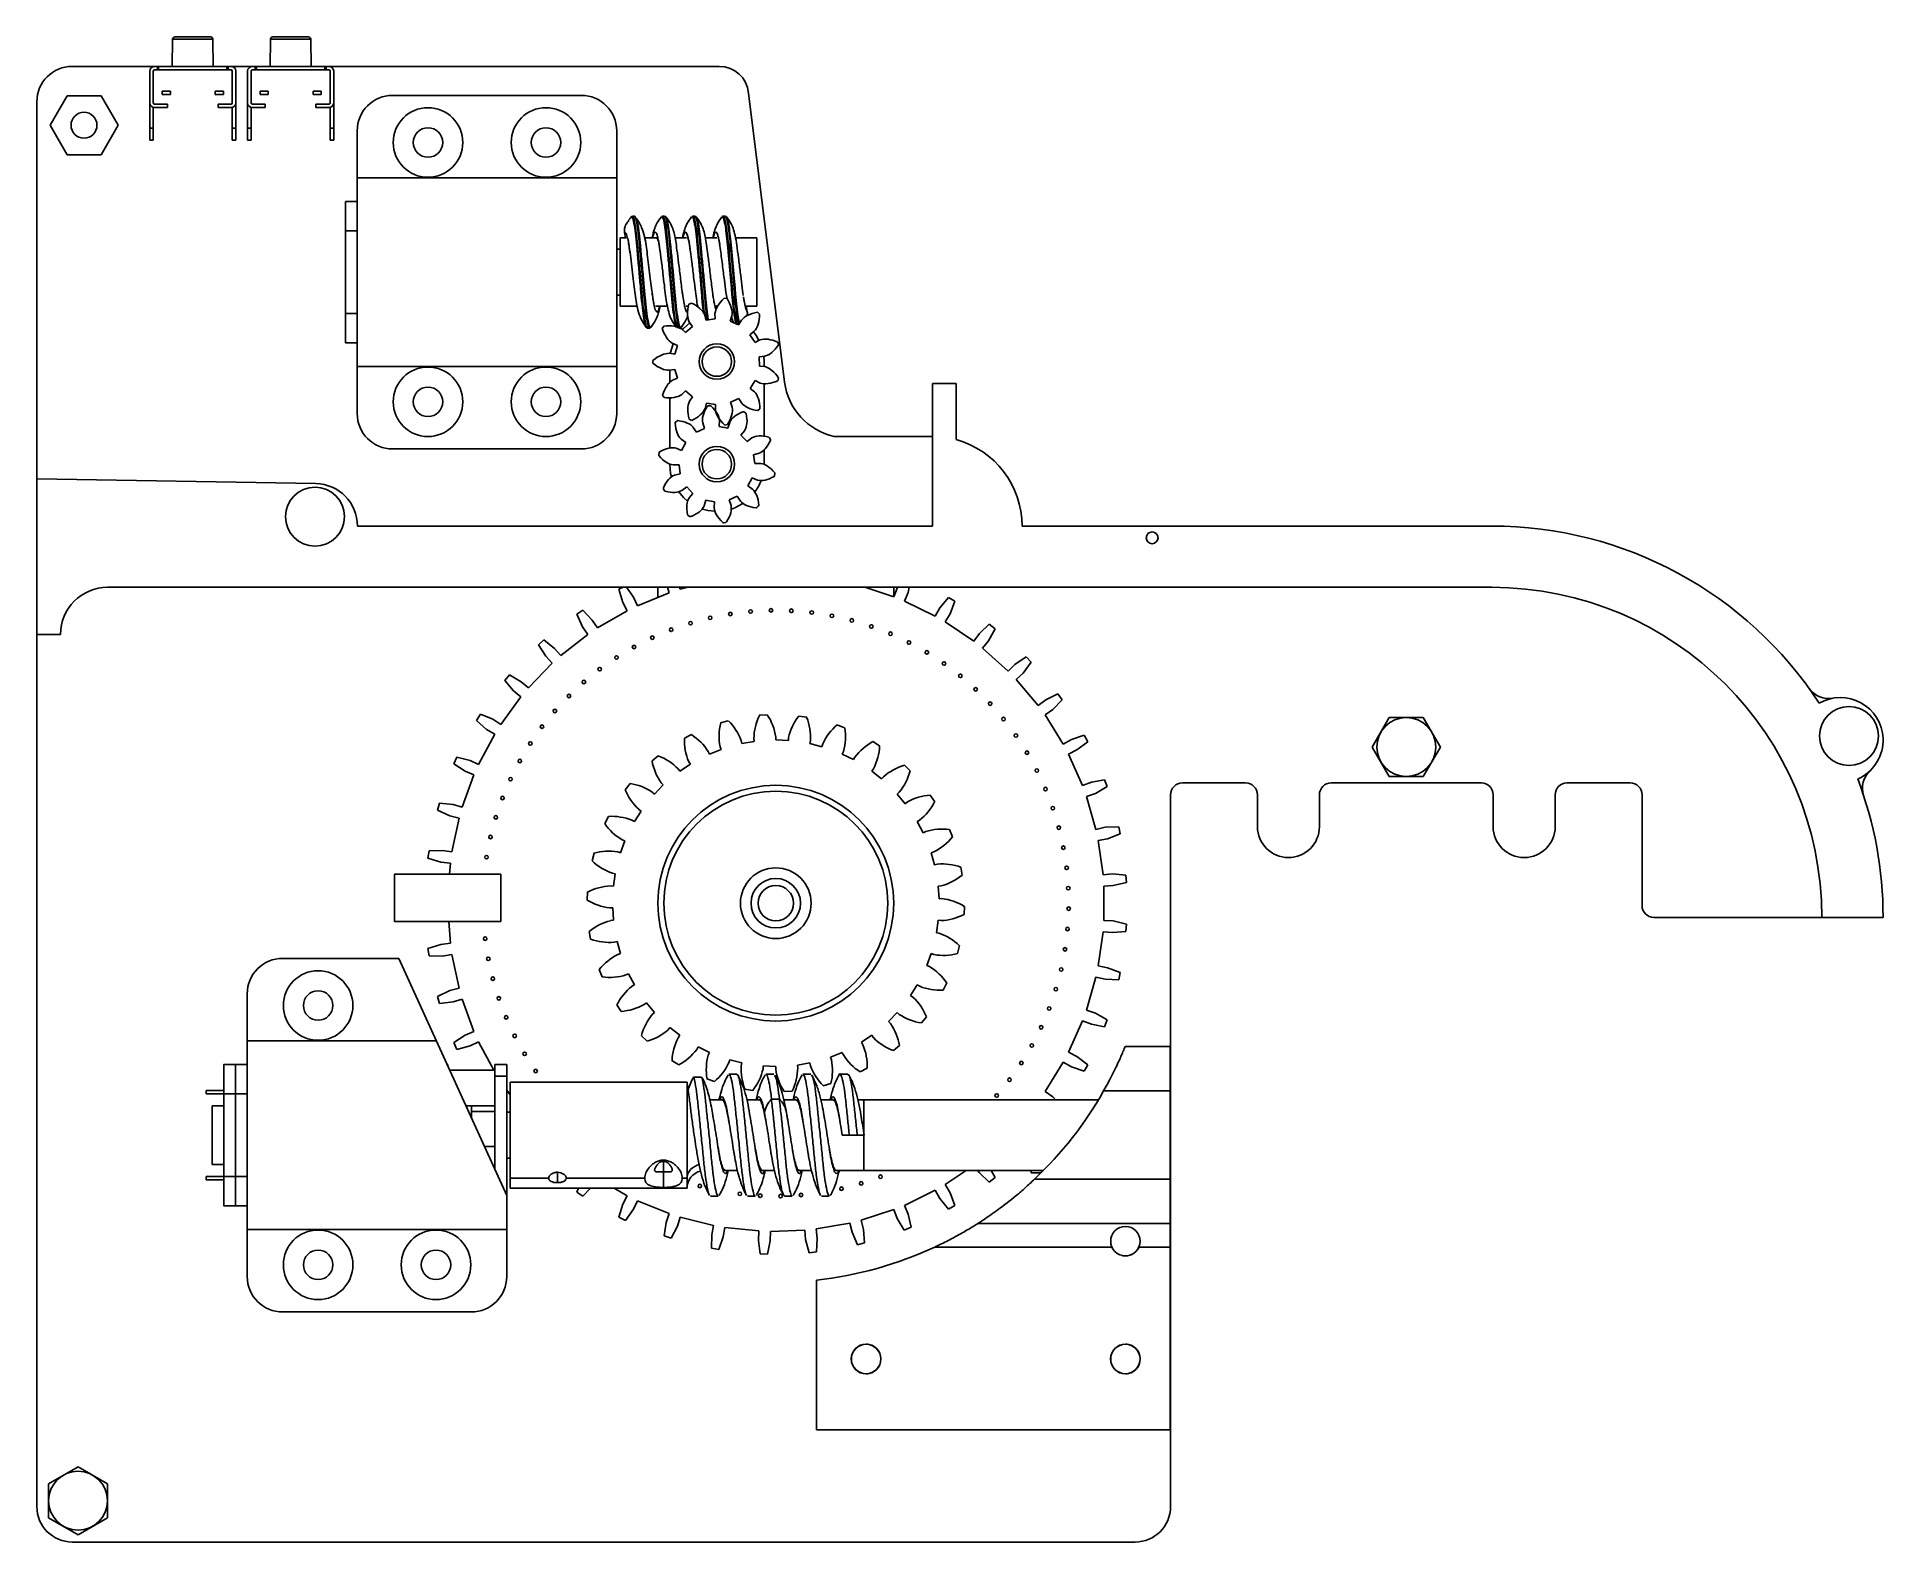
# Model space of a CAD drawing. Header units: millimetres. Extents: x -64 to 93, y 51 to 179.
import ezdxf

# ---------------------------------------------------------------- set-up
doc = ezdxf.new("R2010")
doc.units = ezdxf.units.MM

msp = doc.modelspace()

# ---------------------------------------------------------------- linework, layer by layer
at = {"color": 7, "linetype": 'Continuous', "lineweight": 25}
for p, q in [((-52.12, 178.64), (-52.16, 176.34)), ((-48.91, 178.84), (-51.92, 178.84)), ((-48.67, 176.34), (-48.71, 178.64)), ((-43.82, 178.64), (-43.86, 176.34)), ((-40.61, 178.84), (-43.62, 178.84)), ((-40.37, 176.34), (-40.41, 178.64)), ((-5.75, 176.34), (-60.64, 176.34)), ((-54.06, 170.09), (-54.06, 175.94)), ((-53.76, 173.24), (-53.76, 175.94)), ((-53.66, 176.04), (-47.16, 176.04)), ((-53.41, 176.34), (-53.41, 176.04)), ((-53.31, 176.34), (-53.31, 176.04)), ((-47.51, 176.34), (-47.51, 176.04)), ((-47.41, 176.34), (-47.41, 176.04)), ((-47.06, 175.94), (-47.06, 173.24)), ((-46.76, 175.94), (-46.76, 170.09)), ((-45.76, 170.09), (-45.76, 175.94)), ((-45.46, 173.24), (-45.46, 175.94)), ((-45.36, 176.04), (-38.86, 176.04)), ((-45.11, 176.34), (-45.11, 176.04)), ((-45.01, 176.34), (-45.01, 176.04)), ((-39.21, 176.34), (-39.21, 176.04)), ((-39.11, 176.34), (-39.11, 176.04)), ((-38.76, 175.94), (-38.76, 173.24)), ((-38.46, 175.94), (-38.46, 170.09)), ((-53.01, 174.24), (-52.31, 174.24)), ((-53.01, 173.94), (-53.01, 174.24)), ((-52.31, 173.94), (-53.01, 173.94)), ((-52.31, 174.24), (-52.31, 173.94)), ((-48.51, 173.94), (-48.51, 174.24)), ((-48.51, 174.24), (-47.81, 174.24)), ((-47.81, 173.94), (-48.51, 173.94)), ((-47.81, 174.24), (-47.81, 173.94)), ((-44.71, 174.24), (-44.01, 174.24)), ((-44.71, 173.94), (-44.71, 174.24)), ((-44.01, 173.94), (-44.71, 173.94)), ((-44.01, 174.24), (-44.01, 173.94)), ((-40.21, 173.94), (-40.21, 174.24)), ((-40.21, 174.24), (-39.51, 174.24)), ((-39.51, 173.94), (-40.21, 173.94)), ((-39.51, 174.24), (-39.51, 173.94)), ((-33.46, 173.88), (-17.45, 173.88)), ((-0.2, 149.55), (-3.26, 174.07)), ((-63.64, 173.34), (-63.64, 54.14)), ((-62.52, 171.34), (-61.08, 173.84)), ((-61.08, 173.84), (-58.19, 173.84)), ((-58.19, 173.84), (-56.75, 171.34)), ((-53.76, 172.85), (-53.76, 170.09)), ((-52.56, 173.14), (-53.66, 173.14)), ((-52.56, 172.84), (-53.66, 172.84)), ((-52.56, 172.84), (-52.56, 173.14)), ((-47.16, 173.14), (-48.26, 173.14)), ((-48.26, 173.14), (-48.26, 172.84)), ((-47.16, 172.84), (-48.26, 172.84)), ((-47.06, 170.09), (-47.06, 172.85)), ((-45.46, 172.85), (-45.46, 170.09)), ((-44.26, 173.14), (-45.36, 173.14)), ((-44.26, 172.84), (-45.36, 172.84)), ((-44.26, 172.84), (-44.26, 173.14)), ((-38.86, 173.14), (-39.96, 173.14)), ((-39.96, 173.14), (-39.96, 172.84)), ((-38.86, 172.84), (-39.96, 172.84)), ((-38.76, 170.09), (-38.76, 172.85)), ((-61.08, 168.84), (-62.52, 171.34)), ((-56.75, 171.34), (-58.19, 168.84)), ((-53.76, 171.09), (-54.06, 171.09)), ((-47.06, 171.09), (-46.76, 171.09)), ((-45.46, 171.09), (-45.76, 171.09)), ((-38.76, 171.09), (-38.46, 171.09)), ((-36.46, 146.88), (-36.46, 170.88)), ((-14.45, 146.88), (-14.45, 170.88)), ((-53.76, 170.09), (-54.06, 170.09)), ((-46.76, 170.09), (-47.06, 170.09)), ((-45.46, 170.09), (-45.76, 170.09)), ((-38.46, 170.09), (-38.76, 170.09)), ((-58.19, 168.84), (-61.08, 168.84)), ((-36.46, 166.88), (-14.45, 166.88)), ((-36.46, 164.88), (-37.46, 164.88)), ((-37.46, 164.88), (-37.46, 152.88)), ((-13.24, 163.56), (-13.16, 163.59)), ((-13.16, 163.58), (-13.18, 163.57)), ((-12.93, 163.62), (-13.09, 163.62)), ((-10.39, 163.62), (-10.55, 163.62)), ((-7.82, 163.62), (-7.98, 163.62)), ((-7.71, 163.58), (-7.72, 163.57)), ((-5.42, 163.62), (-5.5, 163.59)), ((-5.25, 163.62), (-5.41, 163.62)), ((-5.16, 163.59), (-5.23, 163.62)), ((-13.65, 161.78), (-14.16, 161.78)), ((-14.16, 161.78), (-14.16, 155.98)), ((-13.7, 161.78), (-13.8, 162.24)), ((-11.08, 161.78), (-12.07, 161.78)), ((-8.52, 161.78), (-9.51, 161.78)), ((-5.95, 161.78), (-6.93, 161.78)), ((-2.56, 161.78), (-4.37, 161.78)), ((-2.56, 161.78), (-2.56, 155.98)), ((-14.16, 160.83), (-14.45, 160.83)), ((-10.81, 160.96), (-10.74, 160.46)), ((-8.23, 160.9), (-8.19, 160.61)), ((-14.45, 156.93), (-14.16, 156.93)), ((-6.28, 156.88), (-6.3, 157.07)), ((-5.32, 156.67), (-5.08, 156.63)), ((-14.16, 155.98), (-12.71, 155.98)), ((-11.13, 155.98), (-10.14, 155.98)), ((-8.56, 155.98), (-8.35, 155.98)), ((-8.33, 156.16), (-8.11, 156.26)), ((-7.66, 155.98), (-7.57, 155.98)), ((-6.98, 155.24), (-6.86, 154.8)), ((-6.09, 154.91), (-6.11, 155.37)), ((-6.03, 156), (-5.99, 156.02)), ((-5.99, 155.98), (-5.88, 155.98)), ((-4.68, 155.17), (-4.82, 154.73)), ((-3.46, 156), (-3.37, 155.51)), ((-3.46, 155.98), (-2.56, 155.98)), ((-2.51, 155.47), (-2.33, 155.31)), ((-11.83, 154.13), (-11.67, 154.13)), ((-11.55, 154.22), (-11.56, 154.18)), ((-10.58, 154.1), (-10.45, 154.3)), ((-8.95, 154.06), (-8.61, 153.75)), ((-8.61, 153.75), (-8.03, 154.26)), ((-8.03, 154.26), (-8.29, 154.64)), ((-6.86, 154.8), (-6.09, 154.91)), ((-4.82, 154.73), (-4.11, 154.41)), ((-4.11, 154.41), (-3.87, 154.81)), ((-2.78, 153.86), (-3.14, 153.57)), ((-3.14, 153.57), (-2.71, 152.92)), ((-37.46, 152.88), (-36.46, 152.88)), ((-9.97, 152), (-9.52, 151.92)), ((-9.3, 152.66), (-9.73, 152.84)), ((-9.52, 151.92), (-9.3, 152.66)), ((-2.71, 152.92), (-2.3, 153.13)), ((-0.79, 152.94), (-0.72, 152.72)), ((-36.46, 150.88), (-14.45, 150.88)), ((-11.37, 151.15), (-11.37, 151.39)), ((-9.52, 150.63), (-9.97, 150.55)), ((-9.95, 149.52), (-9.95, 150.55)), ((-9.29, 149.88), (-9.52, 150.63)), ((-1.89, 151.74), (-2.35, 151.69)), ((-2.35, 151.69), (-2.34, 150.91)), ((-2.34, 150.91), (-1.89, 150.86)), ((-1.95, 151.29), (-1.97, 151.73)), ((-1.95, 150.87), (-1.95, 151.29)), ((-9.72, 149.71), (-9.29, 149.88)), ((-8.6, 148.81), (-8.93, 148.49)), ((-8.01, 148.3), (-8.6, 148.81)), ((-2.7, 149.68), (-3.12, 149.02)), ((-3.12, 149.02), (-2.76, 148.73)), ((-2.29, 149.47), (-2.7, 149.68)), ((-1.95, 144.94), (-1.95, 149.42)), ((-0.71, 149.89), (-0.78, 149.66)), ((12.34, 137.34), (12.34, 149.44)), ((12.34, 149.44), (14.34, 149.44)), ((14.34, 149.44), (14.34, 144.67)), ((-10.43, 148.24), (-10.56, 148.44)), ((-9.95, 143.94), (-9.95, 148.24)), ((-8.27, 147.92), (-8.01, 148.3)), ((-6.84, 147.77), (-6.95, 147.32)), ((-6.06, 147.66), (-6.84, 147.77)), ((-6.78, 147.48), (-6.7, 147.53)), ((-6.7, 147.53), (-6.54, 147.55)), ((-6.54, 147.55), (-6.46, 147.53)), ((-6.08, 147.2), (-6.06, 147.66)), ((-4.09, 148.17), (-4.79, 147.85)), ((-4.79, 147.85), (-4.65, 147.41)), ((-3.85, 147.78), (-4.09, 148.17)), ((-2.3, 147.28), (-2.48, 147.13)), ((-9.5, 146.06), (-9.46, 146.14)), ((-9.46, 146.14), (-9.35, 146.25)), ((-9.35, 146.25), (-9.27, 146.28)), ((-8.07, 146.3), (-8.29, 146.4)), ((-7.95, 145.71), (-7.68, 145.29)), ((-7.15, 146.1), (-6.99, 145.62)), ((-5.73, 146.29), (-5.76, 145.79)), ((-5.76, 145.79), (-5.01, 145.65)), ((-5.04, 145.94), (-5.28, 145.91)), ((-4.86, 146.13), (-5.01, 145.65)), ((-3.74, 147.04), (-3.66, 147.03)), ((-3.66, 147.03), (-3.51, 146.95)), ((-3.51, 146.95), (-3.46, 146.89)), ((-8.99, 144.72), (-8.57, 144.43)), ((-8.94, 143.76), (-8.57, 144.43)), ((-7.68, 145.29), (-6.99, 145.62)), ((-3.59, 145.45), (-3.91, 145.06)), ((-3.91, 145.06), (-3.39, 144.51)), ((-2.98, 144.81), (-3.39, 144.51)), ((-1.55, 144.89), (-1.48, 144.83)), ((-1.48, 144.83), (-1.41, 144.68)), ((-1.41, 144.68), (-1.41, 144.6)), ((12.34, 144.94), (4, 144.94)), ((-33.46, 143.88), (-17.45, 143.88)), ((-10.88, 143.4), (-10.85, 143.55)), ((-10.86, 143.31), (-10.88, 143.4)), ((-10.85, 143.55), (-10.81, 143.63)), ((-9.66, 142.53), (-9.16, 142.54)), ((-9.41, 143.94), (-8.94, 143.76)), ((-9.05, 141.78), (-9.16, 142.54)), ((-2.36, 143.52), (-2.85, 143.39)), ((-2.85, 143.39), (-2.74, 142.64)), ((-2.24, 142.64), (-2.74, 142.64)), ((-1.95, 142.59), (-1.95, 143.8)), ((-63.64, 141.34), (-39.97, 140.94)), ((-9.54, 141.65), (-9.05, 141.78)), ((-2.96, 141.42), (-3.33, 140.74)), ((-2.49, 141.23), (-2.96, 141.42)), ((-1.05, 141.62), (-1.09, 141.55)), ((-1.02, 141.78), (-1.05, 141.62)), ((-1.03, 141.86), (-1.02, 141.78)), ((-10.49, 140.49), (-10.49, 140.57)), ((-10.42, 140.34), (-10.49, 140.49)), ((-10.35, 140.29), (-10.42, 140.34)), ((-8.92, 140.36), (-8.51, 140.66)), ((-7.99, 140.11), (-8.51, 140.66)), ((-8.31, 139.72), (-7.99, 140.11)), ((-7.04, 139.04), (-6.89, 139.52)), ((-6.14, 139.38), (-6.89, 139.52)), ((-4.22, 139.88), (-4.91, 139.55)), ((-4.75, 139.07), (-4.91, 139.55)), ((-3.95, 139.46), (-4.22, 139.88)), ((-2.91, 140.45), (-3.33, 140.74)), ((-8.39, 138.22), (-8.44, 138.29)), ((-8.24, 138.15), (-8.39, 138.22)), ((-8.16, 138.14), (-8.24, 138.15)), ((-6.17, 138.88), (-6.14, 139.38)), ((-2.55, 138.92), (-2.63, 138.89)), ((-2.44, 139.03), (-2.55, 138.92)), ((-2.4, 139.11), (-2.44, 139.03)), ((12.34, 137.34), (-36.44, 137.34)), ((-5.36, 137.62), (-5.44, 137.64)), ((-5.2, 137.65), (-5.36, 137.62)), ((-5.12, 137.69), (-5.2, 137.65)), ((59.79, 137.34), (19.94, 137.34)), ((59.79, 132.14), (-57.64, 132.14)), ((-14.26, 131.97), (-13.91, 132.14)), ((-13.93, 130.86), (-14.26, 131.97)), ((-13.63, 132.14), (-13.03, 131.3)), ((-12.69, 130.57), (-9.99, 131.67)), ((-10.95, 131.28), (-10.95, 132.14)), ((-9.99, 131.67), (-10.15, 132.14)), ((-9.12, 132.14), (-9.07, 131.97)), ((-9.07, 131.97), (-8.39, 132.14)), ((6.59, 132.14), (9.06, 131.33)), ((9.05, 131.34), (9.05, 132.14)), ((9.06, 131.33), (9.34, 132.08)), ((9.34, 132.08), (9.38, 132.14)), ((10.27, 131.71), (9.96, 130.97)), ((10.37, 132.14), (10.27, 131.71)), ((-17.84, 129.85), (-17.32, 130.2)), ((-17.32, 130.2), (-16.53, 129.36)), ((-16.09, 128.69), (-13.57, 130.15)), ((-13.57, 130.15), (-13.93, 130.86)), ((-13.03, 131.3), (-12.69, 130.57)), ((9.96, 130.97), (12.58, 129.69)), ((12.58, 129.69), (12.96, 130.39)), ((12.96, 130.39), (13.7, 131.28)), ((13.7, 131.28), (14.24, 130.97)), ((14.24, 130.97), (13.83, 129.89)), ((-17.36, 128.8), (-17.84, 129.85)), ((-16.9, 128.15), (-17.36, 128.8)), ((-16.53, 129.36), (-16.09, 128.69)), ((13.83, 129.89), (13.42, 129.21)), ((13.42, 129.21), (15.84, 127.58)), ((16.32, 128.22), (17.16, 129)), ((17.66, 128.61), (17.1, 127.6)), ((17.16, 129), (17.66, 128.61)), ((-63.64, 128.14), (-61.64, 128.14)), ((-21.08, 127.26), (-20.62, 127.68)), ((-20.46, 126.29), (-21.08, 127.26)), ((-20.62, 127.68), (-19.72, 126.96)), ((-19.72, 126.96), (-19.19, 126.35)), ((-19.19, 126.35), (-16.9, 128.15)), ((15.84, 127.58), (16.32, 128.22)), ((17.1, 127.6), (16.6, 126.98)), ((16.6, 126.98), (18.77, 125.03)), ((-21.94, 123.61), (-19.92, 125.7)), ((-19.92, 125.7), (-20.46, 126.29)), ((18.77, 125.03), (19.33, 125.59)), ((19.33, 125.59), (20.28, 126.25)), ((20.71, 125.8), (20.03, 124.87)), ((20.28, 126.25), (20.71, 125.8)), ((-23.94, 124.24), (-23.54, 124.72)), ((-23.19, 123.36), (-23.94, 124.24)), ((-23.54, 124.72), (-22.55, 124.13)), ((-22.55, 124.13), (-21.94, 123.61)), ((20.03, 124.87), (19.44, 124.33)), ((19.44, 124.33), (21.32, 122.1)), ((-24.28, 120.5), (-22.57, 122.86)), ((-22.57, 122.86), (-23.19, 123.36)), ((21.32, 122.1), (21.95, 122.58)), ((21.95, 122.58), (22.99, 123.09)), ((23.35, 122.59), (22.54, 121.77)), ((22.99, 123.09), (23.35, 122.59)), ((-26.34, 120.85), (-26.01, 121.38)), ((-25.48, 120.09), (-26.34, 120.85)), ((-26.01, 121.38), (-24.95, 120.94)), ((-24.95, 120.94), (-24.28, 120.5)), ((-4.98, 120.82), (-5.63, 120.64)), ((-1.67, 121.32), (-2.35, 121.28)), ((1.67, 121.12), (1, 121.22)), ((22.54, 121.77), (21.89, 121.31)), ((21.89, 121.31), (23.43, 118.84)), ((49.65, 118.59), (51.1, 121.09)), ((51.1, 121.09), (53.98, 121.09)), ((53.98, 121.09), (55.43, 118.59)), ((-26.16, 117.11), (-24.79, 119.68)), ((-24.79, 119.68), (-25.48, 120.09)), ((-8.11, 119.64), (-8.71, 119.33)), ((-3.83, 118.88), (-3.88, 119.13)), ((-2.78, 119.06), (-3.83, 118.88)), ((-2.81, 119.31), (-2.78, 119.06)), ((-0.95, 119.19), (-0.95, 119.43)), ((0.12, 119.14), (-0.95, 119.19)), ((0.13, 119.39), (0.12, 119.14)), ((1.93, 118.88), (1.98, 119.13)), ((4.89, 120.23), (4.26, 120.46)), ((7.86, 118.69), (7.29, 119.05)), ((23.43, 118.84), (24.13, 119.22)), ((24.13, 119.22), (25.22, 119.59)), ((25.52, 119.04), (24.6, 118.34)), ((25.22, 119.59), (25.52, 119.04)), ((92.99, 119.02), (92.99, 119.34)), ((-28.26, 117.16), (-28, 117.73)), ((-28, 117.73), (-26.89, 117.44)), ((-10.93, 117.84), (-11.45, 117.41)), ((-6.58, 117.99), (-6.68, 118.21)), ((-5.59, 118.38), (-6.58, 117.99)), ((-5.68, 118.62), (-5.59, 118.38)), ((2.96, 118.62), (1.93, 118.88)), ((3.03, 118.86), (2.96, 118.62)), ((4.68, 117.99), (4.78, 118.21)), ((5.64, 117.52), (4.68, 117.99)), ((5.76, 117.74), (5.64, 117.52)), ((24.6, 118.34), (23.89, 117.98)), ((23.89, 117.98), (25.07, 115.32)), ((51.1, 116.09), (49.65, 118.59)), ((55.43, 118.59), (53.98, 116.09)), ((-27.29, 116.53), (-28.26, 117.16)), ((-27.56, 113.48), (-26.56, 116.22)), ((-26.56, 116.22), (-27.29, 116.53)), ((-26.89, 117.44), (-26.16, 117.11)), ((-9.09, 116.54), (-9.24, 116.74)), ((-8.2, 117.13), (-9.09, 116.54)), ((-8.33, 117.34), (-8.2, 117.13)), ((7.19, 116.54), (7.34, 116.74)), ((8.03, 115.88), (7.19, 116.54)), ((8.19, 116.07), (8.03, 115.88)), ((10.45, 116.57), (9.96, 117.04)), ((53.98, 116.09), (51.1, 116.09)), ((-13.31, 115.5), (-13.73, 114.96)), ((-11.24, 114.6), (-11.43, 114.77)), ((-10.5, 115.37), (-11.24, 114.6)), ((-10.67, 115.55), (-10.5, 115.37)), ((9.34, 114.6), (9.53, 114.77)), ((10.03, 113.78), (9.34, 114.6)), ((12.53, 113.95), (12.16, 114.51)), ((25.07, 115.32), (25.82, 115.6)), ((26.16, 114.66), (25.41, 114.4)), ((25.41, 114.4), (26.21, 111.6)), ((25.82, 115.6), (26.95, 115.81)), ((27.17, 115.23), (26.16, 114.66)), ((26.95, 115.81), (27.17, 115.23)), ((32.54, 54.14), (32.54, 114.54)), ((33.54, 115.54), (38.91, 115.54)), ((39.91, 114.54), (39.91, 111.84)), ((45.17, 111.84), (45.17, 114.54)), ((46.17, 115.54), (58.91, 115.54)), ((59.91, 114.54), (59.91, 111.84)), ((65.17, 111.84), (65.17, 114.54)), ((66.17, 115.54), (71.54, 115.54)), ((72.54, 114.54), (72.54, 105.14)), ((-29.64, 113.24), (-29.47, 113.84)), ((-28.6, 112.75), (-29.64, 113.24)), ((-29.47, 113.84), (-28.32, 113.71)), ((-28.32, 113.71), (-27.56, 113.48)), ((-12.38, 113.16), (-12.94, 112.26)), ((-12.58, 113.3), (-12.38, 113.16)), ((10.22, 113.94), (10.03, 113.78)), ((-27.82, 112.54), (-28.6, 112.75)), ((-28.43, 109.69), (-27.82, 112.54)), ((-15.15, 112.7), (-15.45, 112.1)), ((-12.94, 112.26), (-13.16, 112.38)), ((11.04, 112.26), (11.26, 112.38)), ((11.54, 111.32), (11.04, 112.26)), ((11.77, 111.42), (11.54, 111.32)), ((14.03, 110.96), (13.78, 111.59)), ((26.21, 111.6), (26.99, 111.78)), ((26.99, 111.78), (28.14, 111.83)), ((28.27, 111.22), (27.2, 110.8)), ((28.14, 111.83), (28.27, 111.22)), ((-30.46, 109.17), (-30.37, 109.79)), ((-30.37, 109.79), (-29.22, 109.82)), ((-29.22, 109.82), (-28.43, 109.69)), ((-14.12, 109.62), (-14.36, 109.69)), ((-13.75, 110.62), (-14.12, 109.62)), ((-13.98, 110.71), (-13.75, 110.62)), ((12.22, 109.62), (12.46, 109.69)), ((27.2, 110.8), (26.41, 110.65)), ((26.41, 110.65), (26.82, 107.76)), ((-29.36, 108.83), (-30.46, 109.17)), ((-28.56, 108.73), (-29.36, 108.83)), ((-28.63, 107.79), (-28.56, 108.73)), ((-16.37, 109.59), (-16.54, 108.93)), ((12.51, 108.59), (12.22, 109.62)), ((12.75, 108.65), (12.51, 108.59)), ((14.87, 107.72), (14.76, 108.39)), ((-33.29, 107.79), (-33.29, 103.79)), ((-33.29, 107.79), (-24.29, 107.79)), ((-24.29, 107.79), (-24.29, 103.79)), ((-14.72, 106.78), (-14.97, 106.81)), ((-14.82, 107.88), (-14.57, 107.84)), ((-14.57, 107.84), (-14.72, 106.78)), ((12.82, 106.78), (13.07, 106.81)), ((12.9, 105.72), (12.82, 106.78)), ((26.82, 107.76), (27.61, 107.83)), ((27.68, 106.84), (26.89, 106.79)), ((26.89, 106.79), (26.89, 103.88)), ((27.61, 107.83), (28.76, 107.72)), ((28.81, 107.1), (27.68, 106.84)), ((28.76, 107.72), (28.81, 107.1)), ((-16.92, 106.29), (-16.95, 105.61)), ((-15.04, 104.95), (-14.79, 104.95)), ((-14.79, 104.95), (-14.72, 103.89)), ((13.14, 105.73), (12.9, 105.72)), ((15.02, 104.38), (15.05, 105.06)), ((-33.29, 103.79), (-24.29, 103.79)), ((-28.56, 101.94), (-28.69, 103.79)), ((-14.72, 103.89), (-14.97, 103.86)), ((12.67, 102.83), (12.82, 103.89)), ((12.82, 103.89), (13.07, 103.86)), ((26.89, 103.88), (27.68, 103.84)), ((27.68, 103.84), (28.81, 103.57)), ((28.81, 103.57), (28.76, 102.95)), ((73.54, 104.14), (92.99, 104.14)), ((-30.46, 101.5), (-29.36, 101.84)), ((-29.36, 101.84), (-28.56, 101.94)), ((-16.77, 102.95), (-16.66, 102.28)), ((-14.65, 102.02), (-14.41, 102.08)), ((-14.41, 102.08), (-14.12, 101.06)), ((12.92, 102.79), (12.67, 102.83)), ((26.82, 102.91), (26.41, 100.02)), ((27.61, 102.84), (26.82, 102.91)), ((28.76, 102.95), (27.61, 102.84)), ((-42.79, 100.66), (-32.93, 100.66)), ((-32.93, 100.66), (-23.78, 80.53)), ((-30.37, 100.88), (-30.46, 101.5)), ((-29.22, 100.85), (-30.37, 100.88)), ((-28.43, 100.98), (-29.22, 100.85)), ((-27.82, 98.13), (-28.43, 100.98)), ((-14.12, 101.06), (-14.36, 100.98)), ((11.85, 100.06), (12.22, 101.06)), ((12.22, 101.06), (12.46, 100.98)), ((14.47, 101.08), (14.64, 101.74)), ((-15.93, 99.71), (-15.68, 99.08)), ((-13.66, 99.25), (-13.44, 99.35)), ((-13.44, 99.35), (-12.94, 98.41)), ((12.08, 99.96), (11.85, 100.06)), ((26.21, 99.07), (25.41, 96.27)), ((26.99, 98.89), (26.21, 99.07)), ((26.41, 100.02), (27.2, 99.87)), ((28.14, 98.84), (26.99, 98.89)), ((27.2, 99.87), (28.27, 99.45)), ((28.27, 99.45), (28.14, 98.84)), ((-45.79, 97.66), (-45.79, 73.66)), ((-29.64, 97.43), (-28.6, 97.92)), ((-29.47, 96.83), (-29.64, 97.43)), ((-28.6, 97.92), (-27.82, 98.13)), ((-27.56, 97.19), (-28.32, 96.96)), ((-26.56, 94.46), (-27.56, 97.19)), ((-12.94, 98.41), (-13.16, 98.29)), ((10.48, 97.51), (11.04, 98.41)), ((10.68, 97.37), (10.48, 97.51)), ((11.04, 98.41), (11.26, 98.29)), ((13.25, 97.97), (13.55, 98.58)), ((-28.32, 96.96), (-29.47, 96.83)), ((-14.43, 96.72), (-14.06, 96.16)), ((-12.12, 96.74), (-11.92, 96.89)), ((-11.92, 96.89), (-11.24, 96.07)), ((-11.24, 96.07), (-11.43, 95.9)), ((8.6, 95.3), (9.34, 96.07)), ((9.34, 96.07), (9.53, 95.9)), ((11.41, 95.18), (11.83, 95.71)), ((25.41, 96.27), (26.16, 96.01)), ((26.16, 96.01), (27.17, 95.44)), ((-28.26, 93.51), (-27.29, 94.14)), ((-27.29, 94.14), (-26.56, 94.46)), ((-12.35, 94.1), (-11.86, 93.63)), ((-10.09, 94.6), (-9.93, 94.79)), ((-9.93, 94.79), (-9.09, 94.13)), ((-9.09, 94.13), (-9.24, 93.93)), ((6.31, 93.54), (7.19, 94.13)), ((7.19, 94.13), (7.34, 93.93)), ((8.77, 95.13), (8.6, 95.3)), ((25.07, 95.36), (23.89, 92.69)), ((25.82, 95.07), (25.07, 95.36)), ((26.95, 94.86), (25.82, 95.07)), ((27.17, 95.44), (26.95, 94.86)), ((-45.79, 93.66), (-29.75, 93.66)), ((-28, 92.94), (-28.26, 93.51)), ((-26.89, 93.23), (-28, 92.94)), ((-26.16, 93.57), (-26.89, 93.23)), ((-24.88, 91.16), (-26.16, 93.57)), ((-7.66, 92.94), (-7.54, 93.15)), ((-7.54, 93.15), (-6.58, 92.68)), ((-6.58, 92.68), (-6.68, 92.46)), ((3.69, 92.29), (4.68, 92.68)), ((4.68, 92.68), (4.78, 92.46)), ((6.43, 93.33), (6.31, 93.54)), ((9.03, 92.83), (9.55, 93.26)), ((23.89, 92.69), (24.6, 92.33)), ((32.51, 93.17), (28.68, 93.17)), ((32.51, 60.67), (32.51, 93.17)), ((-45.79, 91.66), (-47.78, 91.66)), ((-28.78, 91.66), (-28.84, 91.66)), ((-28.78, 91.52), (-28.78, 91.66)), ((-24.78, 91.16), (-28.61, 91.16)), ((-24.78, 82.73), (-24.78, 91.66)), ((-23.78, 91.66), (-24.78, 91.66)), ((-23.78, 91.66), (-23.78, 80.53)), ((-9.76, 91.98), (-9.19, 91.62)), ((-4.93, 91.81), (-4.86, 92.05)), ((-4.86, 92.05), (-3.83, 91.79)), ((-3.83, 91.79), (-3.88, 91.55)), ((-2.03, 91.28), (-2.01, 91.53)), ((-2.01, 91.53), (-0.95, 91.49)), ((-0.95, 91.49), (-0.95, 91.24)), ((0.88, 91.61), (1.93, 91.79)), ((0.91, 91.36), (0.88, 91.61)), ((1.93, 91.79), (1.98, 91.55)), ((3.78, 92.05), (3.69, 92.29)), ((6.21, 91.03), (6.81, 91.34)), ((23.43, 91.84), (21.89, 89.36)), ((24.13, 91.45), (23.43, 91.84)), ((25.22, 91.08), (24.13, 91.45)), ((24.6, 92.33), (25.52, 91.63)), ((25.52, 91.63), (25.22, 91.08)), ((-49.28, 89.16), (-49.28, 89.46)), ((-47.78, 89.46), (-49.28, 89.46)), ((-24.78, 90.66), (-23.78, 90.66)), ((-23.48, 89.07), (-23.78, 89.48)), ((-8.48, 90.16), (-23.48, 90.16)), ((-23.48, 81.16), (-23.48, 90.16)), ((-8.48, 81.16), (-8.48, 90.16)), ((-7.92, 90.58), (-7.24, 90.58)), ((-6.79, 90.44), (-6.16, 90.21)), ((-4.26, 90.84), (-4.94, 90.84)), ((-3.57, 89.55), (-2.9, 89.46)), ((-1.12, 90.84), (-1.79, 90.84)), ((-0.23, 89.35), (0.45, 89.4)), ((2.03, 90.84), (1.35, 90.84)), ((3.08, 89.85), (3.73, 90.04)), ((5.17, 90.84), (4.49, 90.84)), ((21.89, 89.36), (22.54, 88.9)), ((26.86, 89.41), (32.51, 89.41)), ((-49.28, 89.16), (-45.79, 89.16)), ((-47.78, 88.16), (-48.78, 88.16)), ((-48.78, 88.16), (-48.78, 83.16)), ((-47.78, 82.16), (-47.78, 89.16)), ((-46.78, 89.16), (-46.78, 82.16)), ((-27.25, 88.16), (-24.78, 88.16)), ((-26.78, 88.16), (-26.78, 87.13)), ((-5.51, 88.66), (-6.55, 88.66)), ((-2.37, 88.66), (-3.41, 88.66)), ((-1.32, 88.7), (-0.64, 88.7)), ((0.77, 88.66), (-0.27, 88.66)), ((3.91, 88.66), (2.87, 88.66)), ((26.43, 88.66), (6.01, 88.66)), ((22.54, 88.9), (22.79, 88.66)), ((-26.79, 87.16), (-26.78, 87.16)), ((-24.78, 87.66), (-26.78, 87.66)), ((-23.48, 87.61), (-23.78, 87.61)), ((-1.9, 87.42), (-1.91, 87.57)), ((-1.9, 87.42), (-1.77, 86.76)), ((-24.78, 84.69), (-25.67, 84.69)), ((5.96, 85.66), (5.28, 85.66)), ((-48.78, 83.16), (-47.78, 83.16)), ((-23.78, 83.71), (-23.48, 83.71)), ((-10.48, 83.44), (-10.48, 81.23)), ((-45.79, 82.16), (-49.28, 82.16)), ((-49.28, 81.86), (-49.28, 82.16)), ((-49.28, 81.86), (-47.78, 81.86)), ((-23.48, 82.02), (-20.23, 82.02)), ((-18.73, 82.02), (-12.07, 82.02)), ((-8.88, 82.02), (-8.48, 82.02)), ((-5.25, 82.66), (-4.21, 82.66)), ((-2.11, 82.66), (-1.05, 82.66)), ((1.04, 82.66), (2.09, 82.66)), ((4.18, 82.66), (21.76, 82.66)), ((15.19, 82.66), (13.42, 81.47)), ((13.42, 81.47), (13.83, 80.78)), ((16.32, 82.46), (16.16, 82.66)), ((17.16, 81.68), (16.32, 82.46)), ((17.66, 82.06), (17.16, 81.68)), ((17.33, 82.66), (17.66, 82.06)), ((20.71, 82.57), (20.71, 82.47)), ((20.71, 82.57), (20.72, 82.57)), ((20.71, 82.47), (21.57, 82.47)), ((20.72, 82.57), (20.72, 82.66)), ((21.01, 81.93), (32.51, 81.93)), ((21.59, 82.57), (21.59, 82.66)), ((21.59, 82.57), (21.67, 82.57)), ((-23.78, 80.53), (-23.78, 73.66)), ((-23.48, 81.16), (-8.48, 81.16)), ((-17.84, 80.82), (-17.68, 81.16)), ((-17.32, 80.47), (-17.84, 80.82)), ((-16.67, 81.16), (-17.32, 80.47)), ((-13.57, 80.52), (-14.67, 81.16)), ((-13.93, 79.81), (-13.57, 80.52)), ((-12.69, 80.1), (-13.03, 79.37)), ((-9.99, 79.01), (-12.69, 80.1)), ((-6.5, 80.48), (-5.83, 80.48)), ((-3.36, 80.48), (-2.69, 80.48)), ((-0.28, 80.53), (-0.22, 80.54)), ((-0.22, 80.48), (0.45, 80.48)), ((2.92, 80.48), (3.59, 80.48)), ((12.58, 80.98), (9.96, 79.7)), ((12.96, 80.28), (12.58, 80.98)), ((13.7, 79.39), (12.96, 80.28)), ((13.83, 80.78), (14.24, 79.7)), ((-47.78, 79.66), (-45.79, 79.66)), ((-14.26, 78.71), (-13.93, 79.81)), ((-13.7, 78.43), (-14.26, 78.71)), ((-13.03, 79.37), (-13.7, 78.43)), ((-10.25, 78.25), (-9.99, 79.01)), ((-9.07, 78.7), (-9.3, 77.94)), ((-6.24, 78), (-9.07, 78.7)), ((9.06, 79.34), (6.28, 78.44)), ((6.28, 78.44), (6.49, 77.66)), ((9.34, 78.59), (9.06, 79.34)), ((9.94, 77.61), (9.34, 78.59)), ((9.96, 79.7), (10.27, 78.97)), ((10.27, 78.97), (10.52, 77.84)), ((14.24, 79.7), (13.7, 79.39)), ((-23.78, 77.66), (-45.79, 77.66)), ((-10.42, 77.11), (-10.25, 78.25)), ((-9.83, 76.92), (-10.42, 77.11)), ((-9.3, 77.94), (-9.83, 76.92)), ((-6.4, 76.06), (-6.39, 77.21)), ((-6.39, 77.21), (-6.24, 78)), ((-5.41, 77.04), (-5.79, 75.95)), ((-5.28, 77.83), (-5.41, 77.04)), ((-2.38, 77.53), (-5.28, 77.83)), ((-2.42, 76.73), (-2.38, 77.53)), ((-1.41, 77.49), (-1.42, 76.69)), ((1.5, 77.59), (-1.41, 77.49)), ((1.57, 76.8), (1.5, 77.59)), ((1.88, 75.69), (1.57, 76.8)), ((5.34, 78.2), (2.47, 77.7)), ((2.47, 77.7), (2.57, 76.9)), ((2.57, 76.9), (2.5, 75.75)), ((5.52, 77.42), (5.34, 78.2)), ((5.98, 76.36), (5.52, 77.42)), ((6.49, 77.66), (6.58, 76.52)), ((10.52, 77.84), (9.94, 77.61)), ((16.19, 78.17), (32.51, 78.17)), ((-5.79, 75.95), (-6.4, 76.06)), ((-2.28, 75.58), (-2.42, 76.73)), ((-1.65, 75.56), (-2.28, 75.58)), ((-1.42, 76.69), (-1.65, 75.56)), ((2.5, 75.75), (1.88, 75.69)), ((6.58, 76.52), (5.98, 76.36)), ((27.56, 76.17), (12.54, 76.17)), ((27.6, 76.07), (27.56, 76.17)), ((28.71, 75.42), (28.91, 75.42)), ((32.51, 76.17), (29.87, 76.17)), ((2.51, 73.36), (2.51, 60.67)), ((-26.78, 70.66), (-42.79, 70.66)), ((6.87, 67.92), (6.71, 67.92)), ((28.87, 67.92), (28.71, 67.92)), ((6.71, 65.42), (6.87, 65.42)), ((28.71, 65.42), (28.87, 65.42)), ((32.51, 60.67), (2.51, 60.67)), ((-62.64, 56.08), (-60.14, 57.52)), ((-60.14, 57.52), (-57.64, 56.08)), ((-62.64, 53.19), (-62.64, 56.08)), ((-57.64, 56.08), (-57.64, 53.19)), ((-60.14, 51.75), (-62.64, 53.19)), ((-57.64, 53.19), (-60.14, 51.75)), ((-60.64, 51.14), (29.54, 51.14))]:
    msp.add_line(p, q, dxfattribs=at)
at = {"color": 8, "linetype": 'Continuous', "lineweight": 25}
for p, q in [((-48.71, 178.64), (-52.12, 178.64)), ((-40.41, 178.64), (-43.82, 178.64)), ((-36.46, 162.38), (-37.46, 162.38)), ((-13.32, 160.51), (-13.39, 161.08)), ((-11.39, 156.72), (-11.45, 157.16)), ((-36.46, 155.38), (-37.46, 155.38)), ((-6.03, 156), (-5.99, 155.77)), ((6.52, 85.75), (6.52, 88.66)), ((6.52, 82.66), (6.52, 85.66)), ((-19.48, 82.5), (-19.48, 81.63)), ((-23.78, 80.66), (-23.84, 80.66))]:
    msp.add_line(p, q, dxfattribs=at)
at = {"color": 7, "linetype": 'Continuous', "lineweight": 25, "flags": 128}
for points in [[(-13.1, 163.62), (-13.14, 163.6), (-13.18, 163.59)], [(-12.85, 163.58), (-12.89, 163.6), (-12.93, 163.61)], [(-10.56, 163.62), (-10.6, 163.6), (-10.64, 163.59)], [(-10.29, 163.59), (-10.33, 163.6), (-10.37, 163.62)], [(-7.99, 163.62), (-8.03, 163.6), (-8.07, 163.59)], [(-7.72, 163.59), (-7.76, 163.6), (-7.8, 163.62)], [(-11.92, 154.17), (-11.88, 154.15), (-11.84, 154.14)], [(-11.66, 154.14), (-11.62, 154.15), (-11.58, 154.17)], [(-9.09, 154.14), (-9.05, 154.15), (-9.01, 154.17)], [(-8.24, 154.57), (-8.78, 154.11), (-8.89, 154)], [(-2.38, 153.09), (-2.62, 153.51), (-2.85, 153.81)], [(-9.65, 152.81), (-9.87, 152.07), (-9.89, 151.98)], [(-9.95, 142.59), (-9.87, 141.81), (-9.8, 141.52)], [(-9.19, 140.24), (-8.78, 139.76), (-8.44, 139.46)], [(-7.18, 138.78), (-6.73, 138.66), (-6.11, 138.59)], [(-4.72, 138.78), (-4.42, 138.89), (-3.74, 139.25)], [(-0.08, 87.73), (-0.07, 87.72), (-0.05, 87.57)], [(9.55, 82.66), (9.53, 82.66), (9.51, 82.66)]]:
    msp.add_lwpolyline(points, dxfattribs=at)
at = {"color": 7, "linetype": 'Continuous', "lineweight": 25}
for centre, radius in [((-59.64, 171.34), 1.1), ((-30.46, 169.88), 2.95), ((-20.45, 169.88), 2.95), ((-30.46, 169.88), 1.25), ((-20.45, 169.88), 1.25), ((-5.95, 151.29), 1.5), ((-5.95, 151.29), 1.25), ((-30.46, 147.88), 2.95), ((-20.45, 147.88), 2.95), ((-30.46, 147.88), 1.25), ((-20.45, 147.88), 1.25), ((-5.95, 142.59), 1.5), ((-5.95, 142.59), 1.25), ((-40.04, 138.14), 2.5), ((30.98, 136.34), 0.5), ((-4.81, 129.88), 0.15), ((-3.09, 130.09), 0.15), ((-1.36, 130.18), 0.15), ((0.37, 130.15), 0.15), ((2.1, 130), 0.15), ((-9.83, 128.54), 0.15), ((-8.19, 129.1), 0.15), ((-6.52, 129.55), 0.15), ((3.81, 129.72), 0.15), ((5.5, 129.33), 0.15), ((7.16, 128.82), 0.15), ((-12.98, 127.08), 0.15), ((-11.43, 127.87), 0.15), ((8.78, 128.2), 0.15), ((10.35, 127.46), 0.15), ((-15.89, 125.19), 0.15), ((-14.46, 126.19), 0.15), ((11.87, 126.62), 0.15), ((13.32, 125.68), 0.15), ((-17.23, 124.1), 0.15), ((14.71, 124.63), 0.15), ((-18.5, 122.92), 0.15), ((16.01, 123.49), 0.15), ((17.24, 122.27), 0.15), ((-19.69, 121.65), 0.15), ((18.37, 120.96), 0.15), ((52.54, 118.59), 2.5), ((90.1, 119.53), 2.5), ((-21.78, 118.89), 0.15), ((-20.78, 120.31), 0.15), ((19.42, 119.57), 0.15), ((-22.67, 117.4), 0.15), ((20.36, 118.11), 0.15), ((-23.46, 115.86), 0.15), ((21.2, 116.6), 0.15), ((-24.14, 114.26), 0.15), ((-0.95, 105.34), 10), ((-0.95, 105.34), 9.5), ((21.93, 115.02), 0.15), ((-24.7, 112.62), 0.15), ((22.55, 113.4), 0.15), ((23.06, 111.75), 0.15), ((-25.16, 110.95), 0.15), ((23.45, 110.05), 0.15), ((-25.49, 109.25), 0.15), ((-0.95, 105.34), 3), ((23.72, 108.34), 0.15), ((-0.95, 105.34), 2.1), ((-0.95, 105.34), 1.5), ((23.86, 106.61), 0.15), ((23.89, 104.88), 0.15), ((-25.61, 102.33), 0.15), ((23.8, 103.15), 0.15), ((-25.34, 100.62), 0.15), ((23.59, 101.43), 0.15), ((-39.78, 96.66), 2.95), ((-24.96, 98.93), 0.15), ((23.26, 99.72), 0.15), ((-39.78, 96.66), 1.25), ((-24.45, 97.27), 0.15), ((22.81, 98.05), 0.15), ((-23.83, 95.65), 0.15), ((22.24, 96.41), 0.15), ((-23.1, 94.08), 0.15), ((21.56, 94.81), 0.15), ((-22.26, 92.56), 0.15), ((20.77, 93.27), 0.15), ((-21.32, 91.1), 0.15), ((19.88, 91.78), 0.15), ((18.88, 90.36), 0.15), ((17.79, 89.02), 0.15), ((-7.4, 81.34), 0.15), ((6.29, 81.57), 0.15), ((7.93, 82.13), 0.15), ((-4, 80.68), 0.15), ((-2.27, 80.52), 0.15), ((-0.54, 80.49), 0.15), ((1.19, 80.58), 0.15), ((4.62, 81.12), 0.15), ((-39.78, 74.66), 2.95), ((-29.78, 74.66), 2.95), ((28.71, 76.67), 1.25), ((-39.78, 74.66), 1.25), ((-29.78, 74.66), 1.25), ((6.71, 66.67), 1.26), ((6.71, 66.67), 1.25), ((28.71, 66.67), 1.26), ((28.71, 66.67), 1.25), ((-60.14, 54.64), 2.5)]:
    msp.add_circle(centre, radius, dxfattribs=at)
for centre, radius, start, end in [((-51.92, 178.64), 0.2, 90, 179), ((-48.91, 178.64), 0.2, 1, 90), ((-43.62, 178.64), 0.2, 90, 179), ((-40.61, 178.64), 0.2, 1, 90), ((-60.64, 173.34), 3, 90, 180), ((-53.66, 175.94), 0.4, 90, 180), ((-53.66, 175.94), 0.1, 90, 180), ((-47.16, 175.94), 0.4, 360, 90), ((-47.16, 175.94), 0.1, 0, 90), ((-45.36, 175.94), 0.4, 90, 180), ((-45.36, 175.94), 0.1, 90, 180), ((-38.86, 175.94), 0.4, 360, 90), ((-38.86, 175.94), 0.1, 360, 90), ((-5.75, 173.84), 2.5, 5.286, 90), ((-33.46, 170.88), 3, 90, 180), ((-17.45, 170.88), 3, 0, 90), ((-53.66, 173.24), 0.4, 180, 270), ((-53.66, 173.24), 0.1, 180, 270), ((-47.16, 173.24), 0.4, 270, 0), ((-47.16, 173.24), 0.1, 270, 0), ((-45.36, 173.24), 0.4, 180, 270), ((-45.36, 173.24), 0.1, 180, 270), ((-38.86, 173.24), 0.4, 270, 0), ((-38.86, 173.24), 0.1, 270, 0), ((5.17, 150.22), 5.41, 187.1051, 257.5149), ((-33.46, 146.88), 3, 180, 270), ((-17.45, 146.88), 3, 270, 0), ((12.34, 137.34), 7.6, 0, 74.7425), ((-5.95, 142.59), 4, 323.9514, 339.4698), ((-40.04, 137.34), 3.6, 360, 89.0302), ((59.79, 104.14), 33.2, 33.1868, 90), ((-57.64, 128.14), 4, 90, 180), ((59.79, 104.14), 28, 360, 90), ((88.36, 124.7), 2, 215.747, 280.5287), ((89.38, 119.18), 3.61, 2.5433, 120.0702), ((-1.14, 119.52), 4.62, 166.0382, 191.279), ((-8.21, 117.52), 4.62, 20.3098, 45.5505), ((1.81, 119.25), 4.62, 154.0382, 179.279), ((-5.52, 118.77), 4.62, 8.3098, 33.5505), ((4.64, 118.37), 4.62, 142.0382, 167.279), ((-2.63, 119.42), 4.62, 356.3098, 21.5505), ((-4.09, 119.17), 4.62, 178.0382, 203.279), ((-10.59, 115.74), 4.62, 32.3098, 57.5505), ((7.23, 116.93), 4.62, 130.0382, 155.279), ((0.34, 119.46), 4.62, 344.3098, 9.5505), ((9.46, 114.97), 4.62, 118.0382, 143.279), ((-12.54, 113.51), 4.62, 44.3098, 69.5505), ((3.24, 118.89), 4.62, 332.3098, 357.5505), ((89.38, 119.18), 3.61, 293.8372, 357.4567), ((-6.9, 118.22), 4.62, 190.0382, 215.279), ((11.24, 112.6), 4.62, 106.0382, 131.279), ((5.97, 117.72), 4.62, 320.3098, 345.5505), ((93.24, 115.11), 2, 133.3786, 198.1604), ((-9.44, 116.7), 4.62, 202.0382, 227.279), ((-13.99, 110.92), 4.62, 56.3098, 81.5505), ((12.48, 109.9), 4.62, 94.0382, 119.279), ((33.54, 114.54), 1, 90, 180), ((38.91, 114.54), 1, 0, 90), ((46.17, 114.54), 1, 90, 180), ((58.91, 114.54), 1, 0, 90), ((66.17, 114.54), 1, 90, 180), ((71.54, 114.54), 1, 0, 90), ((59.79, 104.14), 33.2, 360, 20.7206), ((8.39, 116.01), 4.62, 308.3098, 333.5505), ((-11.62, 114.68), 4.62, 214.0382, 239.279), ((-14.87, 108.09), 4.62, 68.3098, 93.5505), ((13.14, 107.01), 4.62, 82.0382, 107.279), ((42.54, 111.84), 2.63, 180, 0), ((62.54, 111.84), 2.63, 180, 0), ((-15.14, 105.14), 4.62, 80.3098, 105.5505), ((10.41, 113.83), 4.62, 296.3098, 321.5505), ((-13.33, 112.26), 4.62, 226.0382, 251.279), ((13.18, 104.05), 4.62, 70.0382, 95.279), ((-14.78, 102.19), 4.62, 92.3098, 117.5505), ((11.93, 111.29), 4.62, 284.3098, 309.5505), ((-14.5, 109.53), 4.62, 238.0382, 263.279), ((12.6, 101.14), 4.62, 58.0382, 83.279), ((73.54, 105.14), 1, 180, 270), ((-13.83, 99.38), 4.62, 104.3098, 129.5505), ((12.88, 108.48), 4.62, 272.3098, 297.5505), ((-15.08, 106.63), 4.62, 250.0382, 275.279), ((11.43, 98.41), 4.62, 46.0382, 71.279), ((-42.79, 97.66), 3, 90, 180), ((-12.31, 96.84), 4.62, 116.3098, 141.5505), ((13.24, 105.53), 4.62, 260.3098, 285.5505), ((-15.04, 103.66), 4.62, 262.0382, 287.279), ((9.72, 95.99), 4.62, 34.0382, 59.279), ((-10.29, 94.66), 4.62, 128.3098, 153.5505), ((7.55, 93.97), 4.62, 22.0382, 47.279), ((12.97, 102.58), 4.62, 248.3098, 273.5505), ((-14.38, 100.77), 4.62, 274.0382, 299.279), ((-7.87, 92.95), 4.62, 140.3098, 165.5505), ((12.09, 99.75), 4.62, 236.3098, 261.5505), ((-13.14, 98.07), 4.62, 286.0382, 311.279), ((5, 92.46), 4.62, 10.0382, 35.279), ((-5.14, 91.78), 4.62, 152.3098, 177.5505), ((-11.36, 95.7), 4.62, 298.0382, 323.279), ((-2.23, 91.21), 4.62, 164.3098, 189.5505), ((8.69, 94.93), 4.62, 212.3098, 237.5505), ((2.19, 91.5), 4.62, 358.0382, 23.279), ((10.64, 97.16), 4.62, 224.3098, 249.5505), ((-9.13, 93.75), 4.62, 310.0382, 335.279), ((0.73, 91.25), 4.62, 176.3098, 201.5505), ((-6.54, 92.3), 4.62, 322.0382, 347.279), ((3.62, 91.91), 4.62, 188.3098, 213.5505), ((-3.71, 91.42), 4.62, 334.0382, 359.279), ((6.32, 93.15), 4.62, 200.3098, 225.5505), ((-0.76, 91.15), 4.62, 346.0382, 11.279), ((-6.98, 90.16), 1.5, 180, 202.8422), ((-0.99, 105.17), 32, 313.4228, 330.4984), ((0.09, 87.24), 2.03, 133.9847, 170.696), ((-6.98, 81.16), 1.5, 103.5251, 180), ((-0.99, 105.17), 32, 276.2793, 295.0078), ((28.71, 76.67), 1.26, 258.507, 336.6201), ((-42.79, 73.66), 3, 180, 270), ((-26.78, 73.66), 3, 270, 0), ((-60.64, 54.14), 3, 180, 270), ((29.54, 54.14), 3, 270, 0)]:
    msp.add_arc(centre, radius, start, end, dxfattribs=at)
at = {"color": 8, "linetype": 'Continuous', "lineweight": 25}
msp.add_arc((-2.09, 87.21), 2.08, 14.4757, 45.8209, dxfattribs=at)
at = {"color": 7, "linetype": 'Continuous', "lineweight": 25}
for points, knots in [([(-13.8, 162.25), (-13.8, 162.36), (-13.79, 162.6), (-13.66, 162.95), (-13.51, 163.16), (-13.43, 163.27)], [0, 0, 0, 0, 0.299307, 0.643645, 1, 1, 1, 1]), ([(-13.14, 163.55), (-13.2, 163.52), (-13.3, 163.47), (-13.4, 163.34), (-13.45, 163.28)], [0, 0, 0, 0, 0.514395, 1, 1, 1, 1]), ([(-11.95, 154.24), (-11.97, 154.25), (-12.02, 154.27), (-12.11, 154.72), (-12.24, 155.56), (-12.36, 156.71), (-12.47, 158.03), (-12.6, 159.44), (-12.72, 160.8), (-12.83, 161.98), (-12.95, 162.9), (-13.06, 163.41), (-13.12, 163.51), (-13.14, 163.54)], [0, 0, 0, 0, 0.032474, 0.13414, 0.237858, 0.339024, 0.438073, 0.541212, 0.644352, 0.7434, 0.844567, 0.948285, 1, 1, 1, 1]), ([(-11.84, 154.18), (-11.87, 154.19), (-11.93, 154.2), (-12.03, 154.69), (-12.16, 155.54), (-12.28, 156.7), (-12.39, 158.03), (-12.52, 159.44), (-12.65, 160.81), (-12.76, 162), (-12.88, 162.94), (-12.99, 163.44), (-13.07, 163.62), (-13.1, 163.61), (-13.1, 163.61)], [0, 0, 0, 0, 0.05826, 0.154303, 0.252283, 0.347853, 0.441422, 0.538856, 0.63629, 0.72986, 0.82543, 0.92341, 0.988045, 1, 1, 1, 1]), ([(-11.67, 154.17), (-11.7, 154.18), (-11.76, 154.19), (-11.87, 154.68), (-12, 155.54), (-12.12, 156.7), (-12.23, 158.03), (-12.36, 159.44), (-12.49, 160.81), (-12.59, 162), (-12.71, 162.94), (-12.83, 163.43), (-12.9, 163.62), (-12.93, 163.61), (-12.93, 163.61)], [0, 0, 0, 0, 0.0684097, 0.1639182, 0.2613532, 0.356392, 0.4494413, 0.5463335, 0.6432256, 0.7362749, 0.8313137, 0.9287488, 0.9930238, 1, 1, 1, 1]), ([(-11.43, 156.96), (-11.46, 157.2), (-11.52, 157.69), (-11.63, 158.58), (-11.74, 159.5), (-11.85, 160.38), (-11.95, 161.16), (-12.09, 161.93), (-12.32, 162.73), (-12.62, 163.22), (-12.79, 163.48)], [0, 0, 0, 0, 0.116359, 0.2352938, 0.3569812, 0.4767725, 0.591038, 0.7089121, 0.8418445, 1, 1, 1, 1]), ([(-11.58, 154.19), (-11.61, 154.2), (-11.68, 154.21), (-11.79, 154.71), (-11.92, 155.56), (-12.04, 156.71), (-12.15, 158.03), (-12.28, 159.44), (-12.41, 160.8), (-12.52, 161.98), (-12.64, 162.89), (-12.73, 163.36), (-12.78, 163.45), (-12.79, 163.46)], [0, 0, 0, 0, 0.083093, 0.183056, 0.285035, 0.384506, 0.481894, 0.583305, 0.684716, 0.782105, 0.881575, 0.983555, 1, 1, 1, 1]), ([(-10.66, 163.57), (-10.8, 163.39), (-11.03, 163.07), (-11.22, 162.62), (-11.33, 162.27), (-11.39, 162.03), (-11.43, 161.82), (-11.43, 161.78)], [0, 0, 0, 0, 0.2868254, 0.5034012, 0.6892981, 0.9446454, 1, 1, 1, 1]), ([(-9.38, 154.24), (-9.41, 154.27), (-9.47, 154.36), (-9.58, 154.96), (-9.71, 155.92), (-9.82, 157.14), (-9.94, 158.5), (-10.07, 159.91), (-10.19, 161.22), (-10.3, 162.32), (-10.43, 163.13), (-10.54, 163.57), (-10.61, 163.56), (-10.64, 163.55)], [0, 0, 0, 0, 0.0640494, 0.161505, 0.2594505, 0.3536958, 0.4490322, 0.5472521, 0.6440086, 0.7374632, 0.8345949, 0.9327049, 1, 1, 1, 1]), ([(-9.28, 154.14), (-9.31, 154.19), (-9.38, 154.29), (-9.51, 154.93), (-9.63, 155.9), (-9.75, 157.12), (-9.86, 158.49), (-9.99, 159.91), (-10.12, 161.23), (-10.22, 162.35), (-10.35, 163.16), (-10.46, 163.59), (-10.52, 163.58), (-10.55, 163.58)], [0, 0, 0, 0, 0.0885301, 0.1845491, 0.2810507, 0.3739073, 0.4678387, 0.5646105, 0.6599409, 0.7520186, 0.8477186, 0.9443821, 1, 1, 1, 1]), ([(-9.1, 154.15), (-9.1, 154.14), (-9.15, 154.08), (-9.22, 154.33), (-9.35, 154.92), (-9.47, 155.9), (-9.59, 157.12), (-9.7, 158.49), (-9.83, 159.91), (-9.95, 161.23), (-10.06, 162.35), (-10.19, 163.15), (-10.3, 163.58), (-10.35, 163.57), (-10.37, 163.57)], [0, 0, 0, 0, 0.007031, 0.099262, 0.195305, 0.29183, 0.384709, 0.478664, 0.57546, 0.670813, 0.762914, 0.858637, 0.955325, 1, 1, 1, 1]), ([(-8.85, 156.93), (-8.88, 157.14), (-8.94, 157.56), (-9.02, 158.27), (-9.11, 158.97), (-9.21, 159.82), (-9.33, 160.7), (-9.46, 161.7), (-9.61, 162.41), (-9.9, 163.07), (-10.14, 163.4), (-10.27, 163.57)], [0, 0, 0, 0, 0.096517, 0.188151, 0.276753, 0.359919, 0.503375, 0.615909, 0.807161, 0.900569, 1, 1, 1, 1]), ([(-9.01, 154.2), (-9.02, 154.19), (-9.06, 154.11), (-9.14, 154.35), (-9.27, 154.95), (-9.4, 155.92), (-9.51, 157.13), (-9.62, 158.5), (-9.75, 159.91), (-9.88, 161.21), (-9.98, 162.33), (-10.11, 163.12), (-10.21, 163.53), (-10.25, 163.53), (-10.26, 163.53)], [0, 0, 0, 0, 0.018349, 0.111842, 0.2092, 0.307048, 0.401199, 0.49644, 0.594561, 0.691221, 0.784582, 0.881616, 0.979628, 1, 1, 1, 1]), ([(-8.1, 163.56), (-8.23, 163.38), (-8.51, 163), (-8.69, 162.5), (-8.8, 162.12), (-8.85, 161.83), (-8.86, 161.78)], [0, 0, 0, 0, 0.285989, 0.582363, 0.925826, 1, 1, 1, 1]), ([(-7.07, 155.39), (-7.11, 155.7), (-7.19, 156.33), (-7.29, 157.58), (-7.41, 158.97), (-7.54, 160.36), (-7.66, 161.61), (-7.77, 162.63), (-7.9, 163.32), (-8, 163.63), (-8.05, 163.56), (-8.07, 163.54)], [0, 0, 0, 0, 0.110872, 0.228076, 0.349421, 0.472601, 0.592164, 0.710359, 0.833195, 0.955416, 1, 1, 1, 1]), ([(-6.97, 155.19), (-6.97, 155.22), (-7.02, 155.49), (-7.11, 156.31), (-7.21, 157.56), (-7.34, 158.97), (-7.47, 160.37), (-7.58, 161.63), (-7.69, 162.66), (-7.82, 163.34), (-7.92, 163.65), (-7.97, 163.6), (-7.98, 163.59)], [0, 0, 0, 0, 0.013769, 0.134272, 0.250213, 0.370251, 0.492103, 0.610378, 0.727301, 0.848813, 0.969717, 1, 1, 1, 1]), ([(-6.74, 154.81), (-6.77, 154.96), (-6.84, 155.33), (-6.94, 156.29), (-7.05, 157.57), (-7.18, 158.97), (-7.3, 160.37), (-7.42, 161.63), (-7.53, 162.66), (-7.66, 163.34), (-7.75, 163.65), (-7.8, 163.6), (-7.8, 163.6)], [0, 0, 0, 0, 0.071263, 0.186386, 0.297151, 0.411828, 0.52824, 0.641235, 0.752937, 0.869024, 0.98453, 1, 1, 1, 1]), ([(-6.3, 157.07), (-6.32, 157.2), (-6.37, 157.52), (-6.46, 158.31), (-6.59, 159.38), (-6.73, 160.51), (-6.85, 161.37), (-6.96, 162.01), (-7.11, 162.56), (-7.32, 163.06), (-7.57, 163.4), (-7.7, 163.57)], [0, 0, 0, 0, 0.062376, 0.14943, 0.316586, 0.46425, 0.586443, 0.695735, 0.798866, 0.898118, 1, 1, 1, 1]), ([(-6.66, 154.83), (-6.69, 154.97), (-6.76, 155.34), (-6.87, 156.31), (-6.97, 157.57), (-7.1, 158.97), (-7.23, 160.36), (-7.34, 161.61), (-7.46, 162.62), (-7.58, 163.33), (-7.66, 163.47), (-7.69, 163.54)], [0, 0, 0, 0, 0.075699, 0.194056, 0.307933, 0.425833, 0.545517, 0.661687, 0.776527, 0.895876, 1, 1, 1, 1]), ([(-5.52, 163.57), (-5.66, 163.38), (-5.92, 163.02), (-6.13, 162.47), (-6.24, 162.08), (-6.28, 161.82), (-6.29, 161.78)], [0, 0, 0, 0, 0.319463, 0.621539, 0.936407, 1, 1, 1, 1]), ([(-5.5, 163.55), (-5.47, 163.56), (-5.42, 163.59), (-5.32, 163.25), (-5.2, 162.62), (-5.1, 161.73), (-5, 160.65), (-4.89, 159.44), (-4.77, 158.19), (-4.67, 157), (-4.57, 155.94), (-4.46, 155.05), (-4.39, 154.7), (-4.35, 154.52)], [0, 0, 0, 0, 0.062001, 0.157562, 0.253123, 0.345379, 0.437635, 0.533196, 0.628758, 0.721014, 0.813269, 0.908831, 1, 1, 1, 1]), ([(-5.41, 163.58), (-5.39, 163.59), (-5.34, 163.61), (-5.24, 163.28), (-5.13, 162.64), (-5.02, 161.75), (-4.92, 160.66), (-4.81, 159.44), (-4.7, 158.18), (-4.6, 156.98), (-4.5, 155.92), (-4.38, 155.03), (-4.31, 154.66), (-4.27, 154.48)], [0, 0, 0, 0, 0.050903, 0.147491, 0.24408, 0.337328, 0.430576, 0.527164, 0.623753, 0.717001, 0.810249, 0.906837, 1, 1, 1, 1]), ([(-5.23, 163.58), (-5.22, 163.59), (-5.17, 163.6), (-5.08, 163.28), (-4.96, 162.65), (-4.86, 161.75), (-4.76, 160.66), (-4.65, 159.44), (-4.54, 158.18), (-4.44, 156.98), (-4.33, 155.91), (-4.22, 155.05), (-4.14, 154.54), (-4.1, 154.43), (-4.09, 154.42)], [0, 0, 0, 0, 0.038003, 0.13406, 0.230116, 0.32285, 0.415585, 0.511641, 0.607697, 0.700431, 0.793166, 0.889222, 0.985278, 1, 1, 1, 1]), ([(-3.71, 156.9), (-3.75, 157.19), (-3.83, 157.78), (-3.96, 158.91), (-4.12, 160.1), (-4.25, 161.15), (-4.39, 161.98), (-4.56, 162.6), (-4.77, 163.09), (-5.01, 163.41), (-5.13, 163.57)], [0, 0, 0, 0, 0.128809, 0.267684, 0.415463, 0.561313, 0.692114, 0.80894, 0.910182, 1, 1, 1, 1]), ([(-5.13, 163.55), (-5.12, 163.55), (-5.08, 163.55), (-5, 163.24), (-4.89, 162.62), (-4.79, 161.73), (-4.68, 160.65), (-4.57, 159.44), (-4.46, 158.19), (-4.36, 157), (-4.26, 155.94), (-4.15, 155.06), (-4.07, 154.7), (-4.04, 154.53)], [0, 0, 0, 0, 0.012314, 0.113091, 0.213869, 0.311161, 0.408453, 0.509231, 0.610009, 0.707301, 0.804592, 0.90537, 1, 1, 1, 1]), ([(-13.39, 161.08), (-13.43, 161.33), (-13.47, 161.6), (-13.52, 161.74), (-13.52, 161.74)], [0, 0, 0, 0, 0.964392, 1, 1, 1, 1]), ([(-13.41, 161.15), (-13.44, 161.38), (-13.48, 161.61), (-13.52, 161.74), (-13.52, 161.74)], [0, 0, 0, 0, 0.960329, 1, 1, 1, 1]), ([(-10.9, 161.48), (-10.94, 161.59), (-11, 161.77), (-11.06, 161.75), (-11.08, 161.75)], [0, 0, 0, 0, 0.61948, 1, 1, 1, 1]), ([(-10.74, 160.46), (-10.74, 160.49), (-10.79, 160.82), (-10.85, 161.29), (-10.92, 161.59), (-10.95, 161.72)], [0, 0, 0, 0, 0.050587, 0.601974, 1, 1, 1, 1]), ([(-10.83, 161.12), (-10.84, 161.19), (-10.88, 161.44), (-10.92, 161.6), (-10.95, 161.72)], [0, 0, 0, 0, 0.256901, 1, 1, 1, 1]), ([(-8.27, 161.13), (-8.29, 161.28), (-8.32, 161.52), (-8.36, 161.66), (-8.38, 161.72)], [0, 0, 0, 0, 0.602537, 1, 1, 1, 1]), ([(-8.27, 161.12), (-8.29, 161.27), (-8.32, 161.52), (-8.36, 161.66), (-8.38, 161.71)], [0, 0, 0, 0, 0.6026009, 1, 1, 1, 1]), ([(-5.82, 161.76), (-5.8, 161.69), (-5.76, 161.54), (-5.72, 161.28), (-5.7, 161.14)], [0, 0, 0, 0, 0.456612, 1, 1, 1, 1]), ([(-5.81, 161.72), (-5.79, 161.66), (-5.74, 161.46), (-5.69, 161.14), (-5.66, 160.86), (-5.65, 160.83)], [0, 0, 0, 0, 0.27743, 0.935722, 1, 1, 1, 1]), ([(-13.38, 160.96), (-13.34, 160.68), (-13.26, 160.12), (-13.13, 159.09), (-13.01, 158.1), (-12.91, 157.2), (-12.8, 156.41), (-12.65, 155.64), (-12.41, 154.87), (-12.11, 154.43), (-11.95, 154.19)], [0, 0, 0, 0, 0.128032, 0.25609, 0.377554, 0.488252, 0.597399, 0.715194, 0.846656, 1, 1, 1, 1]), ([(-10.74, 160.46), (-10.72, 160.3), (-10.65, 159.81), (-10.53, 158.85), (-10.41, 157.8), (-10.3, 156.89), (-10.19, 156.16), (-10.04, 155.48), (-9.82, 154.81), (-9.53, 154.41), (-9.38, 154.19)], [0, 0, 0, 0, 0.079032, 0.231002, 0.369721, 0.493325, 0.611968, 0.731746, 0.85783, 1, 1, 1, 1]), ([(-8.19, 160.61), (-8.15, 160.33), (-8.07, 159.7), (-7.93, 158.57), (-7.8, 157.5), (-7.69, 156.66), (-7.62, 156.15), (-7.56, 155.94), (-7.56, 155.91)], [0, 0, 0, 0, 0.194169, 0.433902, 0.640071, 0.81737, 0.980184, 1, 1, 1, 1]), ([(-5.66, 160.9), (-5.63, 160.69), (-5.58, 160.27), (-5.48, 159.55), (-5.4, 158.86), (-5.29, 158.06), (-5.21, 157.31), (-5.12, 156.81), (-5.09, 156.64)], [0, 0, 0, 0, 0.174538, 0.342412, 0.49848, 0.639301, 0.870101, 1, 1, 1, 1]), ([(-11.26, 156.05), (-11.3, 156.19), (-11.34, 156.37), (-11.38, 156.66), (-11.39, 156.73)], [0, 0, 0, 0, 0.775843, 1, 1, 1, 1]), ([(-11.26, 156.05), (-11.29, 156.19), (-11.34, 156.37), (-11.38, 156.66), (-11.39, 156.72)], [0, 0, 0, 0, 0.77542, 1, 1, 1, 1]), ([(-8.69, 156.03), (-8.7, 156.05), (-8.74, 156.2), (-8.78, 156.47), (-8.82, 156.71)], [0, 0, 0, 0, 0.126292, 1, 1, 1, 1]), ([(-8.69, 156.04), (-8.7, 156.06), (-8.74, 156.2), (-8.78, 156.47), (-8.82, 156.71)], [0, 0, 0, 0, 0.1259, 1, 1, 1, 1]), ([(-6.12, 156.06), (-6.14, 156.13), (-6.18, 156.29), (-6.23, 156.57), (-6.25, 156.73)], [0, 0, 0, 0, 0.449406, 1, 1, 1, 1]), ([(-6.12, 156.06), (-6.14, 156.13), (-6.19, 156.3), (-6.23, 156.58), (-6.25, 156.73)], [0, 0, 0, 0, 0.449423, 1, 1, 1, 1]), ([(-3.69, 156.79), (-3.66, 156.55), (-3.61, 156.26), (-3.56, 156.08), (-3.55, 156.04)], [0, 0, 0, 0, 0.793586, 1, 1, 1, 1]), ([(-3.68, 156.72), (-3.65, 156.51), (-3.61, 156.24), (-3.56, 156.08), (-3.55, 156.05)], [0, 0, 0, 0, 0.771904, 1, 1, 1, 1]), ([(-11.55, 154.19), (-11.39, 154.41), (-11.12, 154.78), (-10.92, 155.33), (-10.83, 155.67), (-10.79, 155.89), (-10.77, 155.98)], [0, 0, 0, 0, 0.373146, 0.645218, 0.86345, 1, 1, 1, 1]), ([(-8.98, 154.19), (-8.82, 154.41), (-8.58, 154.73), (-8.46, 155.07), (-8.42, 155.18)], [0, 0, 0, 0, 0.685586, 1, 1, 1, 1]), ([(-4.71, 155.06), (-4.68, 154.96), (-4.61, 154.76), (-4.55, 154.65), (-4.52, 154.59)], [0, 0, 0, 0, 0.51758, 1, 1, 1, 1]), ([(-3.37, 155.51), (-3.36, 155.39), (-3.36, 155.28), (-3.39, 155.18), (-3.39, 155.18)], [0, 0, 0, 0, 0.991255, 1, 1, 1, 1]), ([(28.68, 93.17), (28.68, 93.17), (28.64, 93.08), (28.53, 92.81), (28.48, 92.69), (28.37, 92.43), (28.3, 92.28), (28.15, 91.94), (28.07, 91.75), (27.88, 91.35), (27.77, 91.13), (27.43, 90.45), (27.16, 89.94), (26.86, 89.41)], [0, 0, 0, 0, 0.25, 0.25, 0.375, 0.375, 0.5, 0.5, 0.625, 0.625, 0.75, 0.75, 1, 1, 1, 1]), ([(-47.78, 89.16), (-47.78, 89.33), (-47.78, 89.69), (-47.78, 90.26), (-47.78, 90.74), (-47.78, 91.13), (-47.78, 91.45), (-47.78, 91.65), (-47.78, 91.64), (-47.78, 91.63)], [0, 0, 0, 0, 0.084424, 0.179501, 0.330694, 0.471403, 0.612447, 0.862466, 1, 1, 1, 1]), ([(-46.78, 89.16), (-46.78, 89.31), (-46.78, 89.65), (-46.78, 90.2), (-46.78, 90.68), (-46.78, 91.06), (-46.78, 91.39), (-46.78, 91.63), (-46.78, 91.64), (-46.78, 91.64)], [0, 0, 0, 0, 0.075832, 0.167988, 0.31083, 0.442331, 0.574148, 0.81352, 1, 1, 1, 1]), ([(-46.78, 91.63), (-46.78, 91.64), (-46.78, 91.65), (-46.78, 91.5), (-46.78, 91.2), (-46.78, 90.77), (-46.78, 90.29), (-46.78, 89.75), (-46.78, 89.38), (-46.78, 89.18), (-46.78, 89.16)], [0, 0, 0, 0, 0.11274, 0.314419, 0.515741, 0.664506, 0.814088, 0.901027, 0.988765, 1, 1, 1, 1]), ([(-1.32, 88.7), (-1.36, 89.08), (-1.46, 89.86), (-1.61, 90.56), (-1.73, 90.88), (-1.78, 90.81), (-1.79, 90.8)], [0, 0, 0, 0, 0.307589, 0.626059, 0.941342, 1, 1, 1, 1]), ([(4.42, 90.75), (4.42, 90.77), (4.47, 90.92), (4.56, 90.82), (4.72, 90.39), (4.88, 89.51), (5.01, 88.32), (5.15, 86.99), (5.24, 86.07), (5.28, 85.66)], [0, 0, 0, 0, 0.013351, 0.180111, 0.353442, 0.525904, 0.691495, 0.861959, 1, 1, 1, 1]), ([(-8.39, 89.46), (-8.36, 89.24), (-8.32, 88.98), (-8.26, 88.52), (-8.23, 88.36), (-8.19, 88.02), (-8.17, 87.84), (-8.12, 87.46), (-8.1, 87.26), (-8.04, 86.86), (-8.02, 86.65), (-7.93, 86.03), (-7.87, 85.6), (-7.8, 85.19)], [0, 0, 0, 0, 0.25, 0.25, 0.375, 0.375, 0.5, 0.5, 0.625, 0.625, 0.75, 0.75, 1, 1, 1, 1]), ([(-6.58, 80.59), (-6.59, 80.6), (-6.65, 80.64), (-6.76, 81.15), (-6.92, 82.09), (-7.06, 83.37), (-7.2, 84.83), (-7.36, 86.38), (-7.51, 87.86), (-7.64, 89.14), (-7.78, 90.08), (-7.88, 90.43), (-7.92, 90.58)], [0, 0, 0, 0, 0.023671, 0.135087, 0.248194, 0.357969, 0.466483, 0.579273, 0.691496, 0.799249, 0.910174, 1, 1, 1, 1]), ([(-5.83, 80.51), (-5.86, 80.53), (-5.95, 80.56), (-6.09, 81.13), (-6.24, 82.09), (-6.39, 83.37), (-6.52, 84.83), (-6.68, 86.38), (-6.84, 87.86), (-6.97, 89.14), (-7.11, 90.08), (-7.2, 90.43), (-7.24, 90.58)], [0, 0, 0, 0, 0.0817718, 0.1865574, 0.2929336, 0.3961757, 0.498232, 0.6043101, 0.7098555, 0.8111962, 0.9155196, 1, 1, 1, 1]), ([(-7.24, 90.58), (-7.14, 90.41), (-7.01, 90.18), (-6.93, 89.93), (-6.9, 89.86)], [0, 0, 0, 0, 0.718374, 1, 1, 1, 1]), ([(-6.26, 87.16), (-6.3, 87.4), (-6.38, 87.89), (-6.53, 88.62), (-6.71, 89.33), (-6.84, 89.7), (-6.91, 89.89)], [0, 0, 0, 0, 0.218558, 0.456974, 0.718755, 1, 1, 1, 1]), ([(-5, 90.78), (-5.11, 90.57), (-5.35, 90.11), (-5.58, 89.43), (-5.71, 88.89), (-5.77, 88.66)], [0, 0, 0, 0, 0.333359, 0.719318, 1, 1, 1, 1]), ([(-3.44, 80.6), (-3.47, 80.64), (-3.54, 80.76), (-3.67, 81.42), (-3.83, 82.49), (-3.96, 83.84), (-4.11, 85.34), (-4.27, 86.89), (-4.42, 88.31), (-4.55, 89.52), (-4.7, 90.37), (-4.84, 90.82), (-4.91, 90.79), (-4.93, 90.78)], [0, 0, 0, 0, 0.055004, 0.155433, 0.255862, 0.352294, 0.450794, 0.551788, 0.650778, 0.746937, 0.847086, 0.947741, 1, 1, 1, 1]), ([(-2.69, 80.51), (-2.69, 80.5), (-2.75, 80.43), (-2.84, 80.72), (-3, 81.4), (-3.15, 82.49), (-3.29, 83.84), (-3.43, 85.34), (-3.59, 86.89), (-3.74, 88.31), (-3.87, 89.52), (-4.03, 90.37), (-4.16, 90.82), (-4.23, 90.79), (-4.26, 90.78)], [0, 0, 0, 0, 0.012817, 0.104213, 0.199399, 0.294584, 0.38598, 0.479338, 0.575059, 0.66888, 0.760018, 0.854938, 0.950337, 1, 1, 1, 1]), ([(-3.13, 87.2), (-3.18, 87.55), (-3.3, 88.26), (-3.53, 89.21), (-3.8, 90.05), (-4.06, 90.53), (-4.18, 90.77)], [0, 0, 0, 0, 0.250241, 0.506784, 0.76022, 1, 1, 1, 1]), ([(-1.85, 90.79), (-1.94, 90.64), (-2.14, 90.25), (-2.39, 89.61), (-2.54, 88.99), (-2.63, 88.66)], [0, 0, 0, 0, 0.24692, 0.60395, 1, 1, 1, 1]), ([(-0.08, 87.74), (-0.15, 88.09), (-0.28, 88.78), (-0.56, 89.79), (-0.85, 90.39), (-1.03, 90.76)], [0, 0, 0, 0, 0.3001125, 0.57902, 1, 1, 1, 1]), ([(-0.64, 88.7), (-0.69, 89.08), (-0.78, 89.84), (-0.92, 90.52), (-1, 90.65), (-1.03, 90.7)], [0, 0, 0, 0, 0.381291, 0.776071, 1, 1, 1, 1]), ([(1.28, 90.77), (1.15, 90.53), (0.91, 90.05), (0.67, 89.34), (0.56, 88.83), (0.52, 88.66)], [0, 0, 0, 0, 0.387784, 0.789442, 1, 1, 1, 1]), ([(1.35, 90.81), (1.39, 90.79), (1.48, 90.74), (1.63, 90.13), (1.78, 89.15), (1.91, 87.86), (2.07, 86.38), (2.22, 84.83), (2.36, 83.37), (2.5, 82.09), (2.66, 81.15), (2.78, 80.64), (2.83, 80.6), (2.84, 80.59)], [0, 0, 0, 0, 0.084644, 0.185762, 0.284873, 0.381151, 0.481423, 0.582201, 0.679159, 0.777243, 0.878304, 0.977854, 1, 1, 1, 1]), ([(3.16, 87.18), (3.12, 87.44), (3.02, 88.03), (2.82, 88.95), (2.52, 89.95), (2.24, 90.49), (2.09, 90.79)], [0, 0, 0, 0, 0.185833, 0.409934, 0.681185, 1, 1, 1, 1]), ([(2.11, 90.72), (2.12, 90.71), (2.19, 90.66), (2.31, 90.11), (2.46, 89.15), (2.59, 87.86), (2.74, 86.38), (2.9, 84.83), (3.04, 83.37), (3.18, 82.09), (3.34, 81.13), (3.48, 80.56), (3.56, 80.53), (3.6, 80.52)], [0, 0, 0, 0, 0.028446, 0.129716, 0.228976, 0.325398, 0.425821, 0.52675, 0.623853, 0.722085, 0.823298, 0.922997, 1, 1, 1, 1]), ([(4.42, 90.77), (4.33, 90.6), (4.17, 90.31), (4, 89.89), (3.89, 89.55), (3.79, 89.22), (3.71, 88.92), (3.66, 88.7), (3.65, 88.66)], [0, 0, 0, 0, 0.24939, 0.428739, 0.552605, 0.70921, 0.949929, 1, 1, 1, 1]), ([(5.17, 90.78), (5.19, 90.79), (5.26, 90.82), (5.4, 90.37), (5.55, 89.52), (5.68, 88.31), (5.82, 86.99), (5.92, 86.07), (5.96, 85.66)], [0, 0, 0, 0, 0.098249, 0.288886, 0.478567, 0.660691, 0.848176, 1, 1, 1, 1]), ([(6.32, 87.11), (6.26, 87.46), (6.13, 88.19), (5.9, 89.18), (5.62, 90.05), (5.37, 90.54), (5.24, 90.78)], [0, 0, 0, 0, 0.249056, 0.504531, 0.758552, 1, 1, 1, 1]), ([(-4.47, 83.98), (-4.5, 84.16), (-4.57, 84.61), (-4.7, 85.47), (-4.86, 86.43), (-5.01, 87.32), (-5.14, 88.08), (-5.3, 88.62), (-5.45, 88.91), (-5.58, 88.94), (-5.67, 88.75), (-5.71, 88.66)], [0, 0, 0, 0, 0.077208, 0.194768, 0.315391, 0.433551, 0.548241, 0.667825, 0.78803, 0.903552, 1, 1, 1, 1]), ([(-4.92, 86.76), (-4.94, 86.9), (-5.02, 87.32), (-5.13, 87.89), (-5.28, 88.39), (-5.41, 88.65), (-5.49, 88.63), (-5.51, 88.63)], [0, 0, 0, 0, 0.12961, 0.369794, 0.620304, 0.872126, 1, 1, 1, 1]), ([(-1.91, 87.57), (-1.96, 87.81), (-2.05, 88.29), (-2.21, 88.75), (-2.36, 88.94), (-2.47, 88.9), (-2.54, 88.72), (-2.56, 88.66)], [0, 0, 0, 0, 0.221809, 0.451692, 0.679206, 0.897843, 1, 1, 1, 1]), ([(-1.9, 87.42), (-1.94, 87.64), (-2.04, 88.09), (-2.19, 88.5), (-2.31, 88.68), (-2.36, 88.65), (-2.37, 88.64)], [0, 0, 0, 0, 0.307716, 0.62672, 0.942412, 1, 1, 1, 1]), ([(-1.32, 88.7), (-1.27, 88.27), (-1.18, 87.4), (-1.02, 85.86), (-0.87, 84.33), (-0.74, 82.92), (-0.58, 81.74), (-0.43, 80.89), (-0.34, 80.68), (-0.3, 80.58)], [0, 0, 0, 0, 0.143103, 0.291268, 0.437951, 0.579061, 0.725175, 0.873507, 1, 1, 1, 1]), ([(-0.64, 88.7), (-0.6, 88.27), (-0.5, 87.4), (-0.34, 85.86), (-0.19, 84.33), (-0.06, 82.92), (0.09, 81.73), (0.25, 80.9), (0.37, 80.49), (0.43, 80.52), (0.45, 80.54)], [0, 0, 0, 0, 0.132153, 0.268981, 0.40444, 0.534753, 0.669686, 0.806668, 0.939614, 1, 1, 1, 1]), ([(0.08, 86.85), (0.05, 87), (0, 87.3), (-0.05, 87.59), (-0.08, 87.74)], [0, 0, 0, 0, 0.4962708, 1, 1, 1, 1]), ([(0.57, 88.66), (0.58, 88.68), (0.64, 88.86), (0.73, 88.93), (0.88, 88.85), (1.04, 88.47), (1.19, 87.85), (1.32, 87.04), (1.47, 86.11), (1.63, 85.15), (1.74, 84.41), (1.8, 84.07), (1.81, 83.99)], [0, 0, 0, 0, 0.019564, 0.134722, 0.252419, 0.373183, 0.491481, 0.606305, 0.726029, 0.846375, 0.962032, 1, 1, 1, 1]), ([(0.77, 88.64), (0.81, 88.63), (0.9, 88.6), (1.05, 88.25), (1.2, 87.68), (1.3, 87.15), (1.36, 86.82), (1.37, 86.77)], [0, 0, 0, 0, 0.211705, 0.464776, 0.712638, 0.95317, 1, 1, 1, 1]), ([(3.71, 88.66), (3.75, 88.75), (3.84, 88.94), (3.97, 88.91), (4.13, 88.62), (4.28, 88.08), (4.41, 87.32), (4.55, 86.49), (4.65, 85.92), (4.69, 85.66)], [0, 0, 0, 0, 0.123593, 0.271629, 0.425666, 0.578908, 0.725878, 0.877294, 1, 1, 1, 1]), ([(3.91, 88.63), (3.94, 88.63), (4.01, 88.65), (4.14, 88.39), (4.3, 87.89), (4.41, 87.32), (4.48, 86.9), (4.51, 86.76)], [0, 0, 0, 0, 0.1278711, 0.3796875, 0.630192, 0.8703698, 1, 1, 1, 1]), ([(-5.04, 82.66), (-5.04, 82.64), (-5.1, 82.47), (-5.21, 82.39), (-5.34, 82.45), (-5.49, 82.82), (-5.65, 83.42), (-5.79, 84.22), (-5.93, 85.14), (-6.08, 86.1), (-6.2, 86.84), (-6.26, 87.18), (-6.28, 87.26)], [0, 0, 0, 0, 0.012524, 0.132765, 0.248314, 0.368075, 0.489709, 0.607657, 0.724213, 0.845495, 0.96615, 1, 1, 1, 1]), ([(-1.91, 82.66), (-1.93, 82.61), (-2, 82.42), (-2.11, 82.38), (-2.25, 82.54), (-2.4, 82.99), (-2.56, 83.67), (-2.69, 84.52), (-2.84, 85.46), (-2.99, 86.42), (-3.09, 86.98), (-3.13, 87.25)], [0, 0, 0, 0, 0.046679, 0.166371, 0.283481, 0.405584, 0.527687, 0.644796, 0.764488, 0.887299, 1, 1, 1, 1]), ([(-1.91, 87.57), (-1.87, 87.3), (-1.77, 86.75), (-1.61, 85.79), (-1.47, 84.86), (-1.38, 84.32), (-1.34, 84.07)], [0, 0, 0, 0, 0.25439, 0.518039, 0.778973, 1, 1, 1, 1]), ([(-0.05, 87.57), (0, 87.3), (0.09, 86.75), (0.25, 85.78), (0.4, 84.83), (0.54, 83.94), (0.69, 83.2), (0.84, 82.66), (0.99, 82.4), (1.11, 82.38), (1.2, 82.58), (1.24, 82.66)], [0, 0, 0, 0, 0.112895, 0.2299, 0.345699, 0.45698, 0.572318, 0.689458, 0.803049, 0.9153, 1, 1, 1, 1]), ([(3.14, 87.3), (3.16, 87.21), (3.22, 86.86), (3.34, 86.1), (3.5, 85.14), (3.63, 84.22), (3.78, 83.42), (3.93, 82.82), (4.08, 82.45), (4.22, 82.39), (4.32, 82.47), (4.38, 82.64), (4.39, 82.66)], [0, 0, 0, 0, 0.039346, 0.159315, 0.279907, 0.395801, 0.513078, 0.634019, 0.753099, 0.86799, 0.987547, 1, 1, 1, 1]), ([(6.3, 87.2), (6.34, 86.95), (6.42, 86.46), (6.51, 85.92), (6.55, 85.66)], [0, 0, 0, 0, 0.520388, 1, 1, 1, 1]), ([(-7.62, 84.05), (-7.63, 84.12), (-7.69, 84.43), (-7.75, 84.85), (-7.8, 85.17), (-7.8, 85.19)], [0, 0, 0, 0, 0.18932, 0.956734, 1, 1, 1, 1]), ([(5.28, 85.66), (5.12, 85.66), (4.98, 85.66), (4.78, 85.66), (4.71, 85.66), (4.69, 85.66)], [0, 0, 0, 0, 0.5, 0.5, 1, 1, 1, 1]), ([(6.55, 85.66), (6.53, 85.66), (6.46, 85.66), (6.26, 85.66), (6.12, 85.66), (5.96, 85.66)], [0, 0, 0, 0, 0.5, 0.5, 1, 1, 1, 1]), ([(-12.07, 82.02), (-12.07, 82.16), (-12.04, 82.31), (-11.9, 82.63), (-11.8, 82.79), (-11.6, 83.03), (-11.52, 83.1), (-11.35, 83.24), (-11.26, 83.3), (-10.96, 83.47), (-10.72, 83.54), (-10.25, 83.54), (-10.01, 83.47), (-9.71, 83.31), (-9.62, 83.25), (-9.45, 83.11), (-9.37, 83.03), (-9.16, 82.8), (-9.06, 82.64), (-8.92, 82.31), (-8.88, 82.16), (-8.88, 82.02)], [0, 0, 0, 0, 0.125, 0.125, 0.25, 0.25, 0.3125, 0.3125, 0.375, 0.375, 0.5, 0.5, 0.625, 0.625, 0.6875, 0.6875, 0.75, 0.75, 0.875, 0.875, 1, 1, 1, 1]), ([(-10.48, 82.56), (-10.37, 82.56), (-10.27, 82.55), (-10.09, 82.54), (-10.02, 82.53), (-9.88, 82.54), (-9.83, 82.55), (-9.75, 82.6), (-9.73, 82.64), (-9.73, 82.76), (-9.75, 82.84), (-9.83, 83), (-9.88, 83.08), (-10.02, 83.23), (-10.09, 83.3), (-10.27, 83.4), (-10.37, 83.44), (-10.58, 83.44), (-10.69, 83.41), (-10.86, 83.3), (-10.94, 83.23), (-11.07, 83.08), (-11.13, 83), (-11.21, 82.84), (-11.23, 82.76), (-11.23, 82.64), (-11.21, 82.6), (-11.13, 82.55), (-11.07, 82.54), (-10.94, 82.53), (-10.86, 82.54), (-10.69, 82.55), (-10.58, 82.56), (-10.48, 82.56)], [0, 0, 0, 0, 0.0625, 0.0625, 0.125, 0.125, 0.1875, 0.1875, 0.25, 0.25, 0.3125, 0.3125, 0.375, 0.375, 0.4375, 0.4375, 0.5, 0.5, 0.5625, 0.5625, 0.625, 0.625, 0.6875, 0.6875, 0.75, 0.75, 0.8125, 0.8125, 0.875, 0.875, 0.9375, 0.9375, 1, 1, 1, 1]), ([(-8.48, 82.02), (-8.48, 82.28), (-8.37, 82.54), (-7.98, 82.95), (-7.71, 83.11), (-7.4, 83.18)], [0, 0, 0, 0, 0.5, 0.5, 1, 1, 1, 1]), ([(-7.64, 84.13), (-7.59, 83.82), (-7.47, 83.19), (-7.26, 82.25), (-6.97, 81.32), (-6.71, 80.8), (-6.57, 80.54)], [0, 0, 0, 0, 0.214616, 0.454487, 0.717642, 1, 1, 1, 1]), ([(-5.23, 82.67), (-5.27, 82.68), (-5.36, 82.69), (-5.51, 83.03), (-5.67, 83.6), (-5.77, 84.11), (-5.82, 84.43), (-5.83, 84.47)], [0, 0, 0, 0, 0.22068, 0.469138, 0.72151, 0.966177, 1, 1, 1, 1]), ([(-5.25, 82.68), (-5.28, 82.69), (-5.37, 82.7), (-5.51, 83.03), (-5.67, 83.6), (-5.76, 84.09), (-5.81, 84.37), (-5.81, 84.39)], [0, 0, 0, 0, 0.2045549, 0.4663295, 0.7322281, 0.9900092, 1, 1, 1, 1]), ([(-4.5, 84.18), (-4.46, 83.89), (-4.36, 83.35), (-4.2, 82.6), (-4.06, 82.06), (-3.99, 81.89), (-3.95, 81.75), (-3.81, 81.3), (-3.61, 80.9), (-3.43, 80.54)], [0, 0, 0, 0, 0.195921, 0.369812, 0.609497, 0.668607, 0.696398, 0.73341, 1, 1, 1, 1]), ([(-2.13, 82.66), (-2.17, 82.7), (-2.26, 82.77), (-2.42, 83.2), (-2.57, 83.79), (-2.65, 84.3), (-2.69, 84.53)], [0, 0, 0, 0, 0.251412, 0.513628, 0.775844, 1, 1, 1, 1]), ([(-2.11, 82.67), (-2.11, 82.67), (-2.17, 82.63), (-2.26, 82.8), (-2.42, 83.19), (-2.56, 83.78), (-2.65, 84.26), (-2.68, 84.48)], [0, 0, 0, 0, 0.035725, 0.282733, 0.540356, 0.797978, 1, 1, 1, 1]), ([(-1.36, 84.17), (-1.3, 83.82), (-1.18, 83.11), (-0.94, 82.14), (-0.67, 81.28), (-0.42, 80.79), (-0.3, 80.55)], [0, 0, 0, 0, 0.24585, 0.501096, 0.755227, 1, 1, 1, 1]), ([(0.44, 84.55), (0.47, 84.4), (0.54, 83.96), (0.67, 83.38), (0.83, 82.9), (0.96, 82.65), (1.04, 82.68), (1.07, 82.69)], [0, 0, 0, 0, 0.128384, 0.363092, 0.601497, 0.832624, 1, 1, 1, 1]), ([(1.79, 84.12), (1.85, 83.77), (1.97, 83.07), (2.21, 82.11), (2.48, 81.26), (2.73, 80.78), (2.85, 80.55)], [0, 0, 0, 0, 0.246128, 0.501296, 0.755253, 1, 1, 1, 1]), ([(3.59, 84.49), (3.6, 84.44), (3.66, 84.12), (3.76, 83.6), (3.92, 83.03), (4.06, 82.69), (4.15, 82.68), (4.19, 82.67)], [0, 0, 0, 0, 0.039296, 0.282578, 0.53352, 0.78057, 1, 1, 1, 1]), ([(-47.78, 79.69), (-47.78, 79.68), (-47.78, 79.66), (-47.78, 79.82), (-47.78, 80.11), (-47.78, 80.55), (-47.78, 81.03), (-47.78, 81.56), (-47.78, 81.94), (-47.78, 82.14), (-47.78, 82.16)], [0, 0, 0, 0, 0.11274, 0.314419, 0.515741, 0.664506, 0.814088, 0.901027, 0.988765, 1, 1, 1, 1]), ([(-46.78, 82.16), (-46.78, 82.01), (-46.78, 81.67), (-46.78, 81.12), (-46.78, 80.64), (-46.78, 80.26), (-46.78, 79.92), (-46.78, 79.69), (-46.78, 79.68), (-46.78, 79.68)], [0, 0, 0, 0, 0.075835, 0.167996, 0.310846, 0.440898, 0.574159, 0.81051, 1, 1, 1, 1]), ([(-46.78, 82.16), (-46.78, 81.99), (-46.78, 81.62), (-46.78, 81.06), (-46.78, 80.57), (-46.78, 80.19), (-46.78, 79.87), (-46.78, 79.67), (-46.78, 79.68), (-46.78, 79.69)], [0, 0, 0, 0, 0.084424, 0.179501, 0.330694, 0.471403, 0.612447, 0.862466, 1, 1, 1, 1]), ([(-18.73, 82.02), (-18.73, 82.08), (-18.75, 82.14), (-18.82, 82.25), (-18.88, 82.31), (-19.09, 82.45), (-19.28, 82.51), (-19.58, 82.51), (-19.67, 82.5), (-19.86, 82.44), (-19.94, 82.4), (-20.15, 82.26), (-20.23, 82.13), (-20.23, 82.02)], [0, 0, 0, 0, 0.125, 0.125, 0.25, 0.25, 0.5, 0.5, 0.625, 0.625, 0.75, 0.75, 1, 1, 1, 1]), ([(-20.23, 82.02), (-20.23, 81.96), (-20.21, 81.91), (-20.13, 81.81), (-20.08, 81.77), (-19.87, 81.66), (-19.68, 81.63), (-19.48, 81.63)], [0, 0, 0, 0, 0.25, 0.25, 0.5, 0.5, 1, 1, 1, 1]), ([(-19.48, 81.63), (-19.38, 81.63), (-19.28, 81.64), (-19.1, 81.67), (-19.02, 81.7), (-18.81, 81.8), (-18.73, 81.9), (-18.73, 82.02)], [0, 0, 0, 0, 0.25, 0.25, 0.5, 0.5, 1, 1, 1, 1]), ([(-10.48, 81.23), (-10.72, 81.23), (-10.95, 81.24), (-11.35, 81.3), (-11.52, 81.34), (-11.8, 81.47), (-11.9, 81.55), (-12.04, 81.75), (-12.07, 81.88), (-12.07, 82.02)], [0, 0, 0, 0, 0.25, 0.25, 0.5, 0.5, 0.75, 0.75, 1, 1, 1, 1]), ([(-8.88, 82.02), (-8.88, 81.88), (-8.92, 81.76), (-9.06, 81.55), (-9.16, 81.47), (-9.36, 81.37), (-9.44, 81.34), (-9.61, 81.3), (-9.7, 81.28), (-10.01, 81.24), (-10.24, 81.23), (-10.48, 81.23)], [0, 0, 0, 0, 0.25, 0.25, 0.5, 0.5, 0.625, 0.625, 0.75, 0.75, 1, 1, 1, 1]), ([(-5.75, 80.54), (-5.63, 80.78), (-5.38, 81.26), (-5.14, 81.98), (-5.02, 82.49), (-4.98, 82.66)], [0, 0, 0, 0, 0.394875, 0.79528, 1, 1, 1, 1]), ([(-2.6, 80.55), (-2.5, 80.76), (-2.26, 81.22), (-2.03, 81.88), (-1.9, 82.43), (-1.84, 82.66)], [0, 0, 0, 0, 0.320302, 0.709075, 1, 1, 1, 1]), ([(0.53, 80.54), (0.65, 80.78), (0.91, 81.27), (1.14, 81.98), (1.26, 82.49), (1.3, 82.66)], [0, 0, 0, 0, 0.389514, 0.791657, 1, 1, 1, 1]), ([(3.67, 80.54), (3.76, 80.7), (3.96, 81.08), (4.21, 81.73), (4.36, 82.35), (4.44, 82.66)], [0, 0, 0, 0, 0.257547, 0.6216, 1, 1, 1, 1]), ([(21.01, 81.93), (20.75, 81.68), (20.48, 81.44), (19.96, 80.97), (19.69, 80.74), (18.91, 80.1), (18.41, 79.71), (17.71, 79.2), (17.49, 79.04), (17.07, 78.75), (16.89, 78.62), (16.64, 78.46), (16.57, 78.41), (16.44, 78.33), (16.38, 78.29), (16.24, 78.2), (16.19, 78.17), (16.19, 78.17)], [0, 0, 0, 0, 0.125, 0.125, 0.25, 0.25, 0.5, 0.5, 0.625, 0.625, 0.75, 0.75, 0.8125, 0.8125, 0.875, 0.875, 1, 1, 1, 1]), ([(16.19, 78.17), (16.19, 78.17), (16.13, 78.13), (16, 78.05), (15.94, 78.01), (15.82, 77.94), (15.76, 77.9), (15.55, 77.77), (15.4, 77.68), (15.08, 77.49), (14.91, 77.39), (14.39, 77.1), (14.03, 76.91), (13.3, 76.53), (12.92, 76.35), (12.54, 76.17)], [0, 0, 0, 0, 0.125, 0.125, 0.1875, 0.1875, 0.25, 0.25, 0.375, 0.375, 0.5, 0.5, 0.75, 0.75, 1, 1, 1, 1])]:
    msp.add_open_spline(points, degree=3, knots=knots, dxfattribs=at)
at = {"color": 8, "linetype": 'Continuous', "lineweight": 25}
for points, knots in [([(-13.52, 161.74), (-13.56, 161.9), (-13.66, 162.27), (-13.75, 162.26), (-13.8, 162.25)], [0, 0, 0, 0, 0.427427, 1, 1, 1, 1]), ([(-13.52, 161.74), (-13.56, 161.9), (-13.66, 162.27), (-13.75, 162.25), (-13.8, 162.24)], [0, 0, 0, 0, 0.427558, 1, 1, 1, 1]), ([(-10.95, 161.72), (-10.96, 161.78), (-11.01, 162.05), (-11.11, 162.26), (-11.23, 162.29), (-11.32, 162.11), (-11.38, 161.85), (-11.39, 161.78)], [0, 0, 0, 0, 0.08333, 0.358583, 0.624337, 0.89009, 1, 1, 1, 1]), ([(-10.95, 161.72), (-10.96, 161.78), (-11.01, 162.05), (-11.11, 162.26), (-11.23, 162.28), (-11.32, 162.11), (-11.38, 161.85), (-11.39, 161.78)], [0, 0, 0, 0, 0.083408, 0.359228, 0.625526, 0.891825, 1, 1, 1, 1]), ([(-8.38, 161.72), (-8.41, 161.83), (-8.47, 162.13), (-8.59, 162.31), (-8.69, 162.23), (-8.78, 162.03), (-8.83, 161.8), (-8.83, 161.78)], [0, 0, 0, 0, 0.17359, 0.444179, 0.703881, 0.971304, 1, 1, 1, 1]), ([(-8.38, 161.71), (-8.4, 161.83), (-8.47, 162.13), (-8.59, 162.3), (-8.69, 162.22), (-8.78, 162.03), (-8.82, 161.8), (-8.83, 161.78)], [0, 0, 0, 0, 0.173902, 0.444939, 0.705071, 0.972937, 1, 1, 1, 1]), ([(-6.26, 161.78), (-6.24, 161.87), (-6.18, 162.12), (-6.09, 162.28), (-5.99, 162.27), (-5.89, 162.08), (-5.83, 161.82), (-5.81, 161.72)], [0, 0, 0, 0, 0.142823, 0.377586, 0.61235, 0.855644, 1, 1, 1, 1]), ([(-6.26, 161.78), (-6.23, 161.87), (-6.18, 162.11), (-6.09, 162.28), (-5.99, 162.27), (-5.89, 162.09), (-5.84, 161.85), (-5.82, 161.76)], [0, 0, 0, 0, 0.144641, 0.385977, 0.627314, 0.87742, 1, 1, 1, 1]), ([(-8.19, 160.61), (-8.2, 160.68), (-8.23, 160.89), (-8.25, 161.03), (-8.27, 161.13)], [0, 0, 0, 0, 0.357816, 1, 1, 1, 1]), ([(-8.82, 156.71), (-8.82, 156.74), (-8.85, 156.89), (-8.88, 157.1), (-8.9, 157.27)], [0, 0, 0, 0, 0.172431, 1, 1, 1, 1]), ([(-6.25, 156.73), (-6.27, 156.83), (-6.3, 157), (-6.32, 157.21), (-6.33, 157.29)], [0, 0, 0, 0, 0.6335803, 1, 1, 1, 1]), ([(-10.81, 155.98), (-10.83, 155.88), (-10.9, 155.61), (-11, 155.45), (-11.11, 155.53), (-11.2, 155.74), (-11.25, 156), (-11.26, 156.05)], [0, 0, 0, 0, 0.140875, 0.412232, 0.672672, 0.940854, 1, 1, 1, 1]), ([(-10.81, 155.98), (-10.83, 155.89), (-10.9, 155.61), (-11, 155.46), (-11.11, 155.53), (-11.2, 155.75), (-11.25, 156), (-11.26, 156.05)], [0, 0, 0, 0, 0.1391193, 0.4110705, 0.6720797, 0.9408491, 1, 1, 1, 1]), ([(-8.42, 155.54), (-8.44, 155.52), (-8.49, 155.44), (-8.58, 155.59), (-8.65, 155.9), (-8.69, 156.04)], [0, 0, 0, 0, 0.19018, 0.614556, 1, 1, 1, 1]), ([(-8.42, 155.54), (-8.44, 155.52), (-8.49, 155.44), (-8.57, 155.59), (-8.65, 155.89), (-8.69, 156.03)], [0, 0, 0, 0, 0.185424, 0.612385, 1, 1, 1, 1]), ([(-6.02, 155.7), (-6.03, 155.71), (-6.06, 155.77), (-6.1, 155.94), (-6.12, 156.06)], [0, 0, 0, 0, 0.319919, 1, 1, 1, 1]), ([(-6.02, 155.7), (-6.03, 155.72), (-6.06, 155.78), (-6.1, 155.94), (-6.12, 156.06)], [0, 0, 0, 0, 0.327956, 1, 1, 1, 1]), ([(-3.55, 156.05), (-3.53, 155.93), (-3.46, 155.65), (-3.4, 155.56), (-3.37, 155.51)], [0, 0, 0, 0, 0.434071, 1, 1, 1, 1]), ([(-3.55, 156.04), (-3.52, 155.92), (-3.46, 155.65), (-3.4, 155.56), (-3.37, 155.51)], [0, 0, 0, 0, 0.433999, 1, 1, 1, 1])]:
    msp.add_open_spline(points, degree=3, knots=knots, dxfattribs=at)
at = {"color": 7, "linetype": 'Continuous', "lineweight": 25}
for points in [[(-13.8, 162.24), (-13.8, 162.25), (-13.8, 162.25), (-13.8, 162.25)], [(-6.11, 155.37), (-6.05, 155.8), (-5.79, 156.23), (-5.32, 156.67)], [(-4.68, 155.17), (-4.61, 155.6), (-4.74, 156.09), (-5.08, 156.63)], [(-8.29, 154.64), (-8.48, 155.03), (-8.49, 155.54), (-8.33, 156.16)], [(-6.98, 155.24), (-7.15, 155.64), (-7.53, 155.98), (-8.11, 156.26)], [(-3.87, 154.81), (-3.59, 155.14), (-3.14, 155.36), (-2.51, 155.47)], [(-3.37, 155.51), (-3.37, 155.51), (-3.37, 155.51), (-3.37, 155.51)], [(-2.78, 153.86), (-2.49, 154.19), (-2.34, 154.67), (-2.33, 155.31)], [(-9.73, 152.84), (-10.1, 153.07), (-10.38, 153.49), (-10.58, 154.1)], [(-8.95, 154.06), (-9.32, 154.3), (-9.82, 154.38), (-10.45, 154.3)], [(-9.97, 152), (-10.41, 152), (-10.87, 151.8), (-11.37, 151.39)], [(-2.3, 153.13), (-1.88, 153.26), (-1.38, 153.2), (-0.79, 152.94)], [(-1.89, 151.74), (-1.47, 151.86), (-1.08, 152.18), (-0.72, 152.72)], [(-9.97, 150.55), (-10.41, 150.54), (-10.87, 150.74), (-11.37, 151.15)], [(-1.89, 150.86), (-1.46, 150.75), (-1.07, 150.42), (-0.71, 149.89)], [(-9.72, 149.71), (-10.09, 149.48), (-10.37, 149.05), (-10.56, 148.44)], [(-2.29, 149.47), (-1.87, 149.34), (-1.37, 149.41), (-0.78, 149.66)], [(-8.93, 148.49), (-9.3, 148.25), (-9.8, 148.17), (-10.43, 148.24)], [(-8.27, 147.92), (-8.45, 147.53), (-8.46, 147.02), (-8.29, 146.4)], [(-6.95, 147.32), (-7.12, 146.92), (-7.5, 146.58), (-8.07, 146.3)], [(-7.15, 146.1), (-7.24, 146.47), (-7.11, 146.93), (-6.78, 147.48)], [(-5.73, 146.3), (-5.75, 146.67), (-5.99, 147.09), (-6.46, 147.53)], [(-4.65, 147.41), (-4.58, 146.98), (-4.71, 146.49), (-5.04, 145.94)], [(-3.85, 147.78), (-3.57, 147.45), (-3.11, 147.23), (-2.48, 147.13)], [(-2.76, 148.73), (-2.47, 148.41), (-2.31, 147.92), (-2.3, 147.28)], [(-8.99, 144.72), (-9.28, 144.97), (-9.44, 145.42), (-9.5, 146.06)], [(-7.95, 145.72), (-8.19, 146.01), (-8.63, 146.2), (-9.27, 146.28)], [(-7.95, 145.72), (-7.95, 145.72), (-7.95, 145.71), (-7.95, 145.71)], [(-7.15, 146.1), (-7.15, 146.1), (-7.15, 146.1), (-7.15, 146.1)], [(-6.08, 147.2), (-6.02, 146.77), (-5.75, 146.34), (-5.28, 145.91)], [(-5.73, 146.3), (-5.73, 146.29), (-5.73, 146.29), (-5.73, 146.29)], [(-4.86, 146.14), (-4.71, 146.49), (-4.33, 146.79), (-3.74, 147.04)], [(-4.86, 146.14), (-4.86, 146.14), (-4.86, 146.14), (-4.86, 146.13)], [(-3.59, 145.46), (-3.38, 145.78), (-3.34, 146.25), (-3.46, 146.89)], [(-8.99, 144.72), (-8.99, 144.72), (-8.99, 144.72), (-8.99, 144.72)], [(-3.59, 145.46), (-3.59, 145.46), (-3.59, 145.46), (-3.59, 145.45)], [(-2.98, 144.82), (-2.65, 145.01), (-2.17, 145.03), (-1.55, 144.89)], [(-2.98, 144.82), (-2.98, 144.82), (-2.98, 144.82), (-2.98, 144.81)], [(-2.35, 143.52), (-2, 143.66), (-1.68, 144.02), (-1.41, 144.6)], [(-9.67, 142.53), (-10.04, 142.56), (-10.44, 142.82), (-10.86, 143.31)], [(-9.41, 143.94), (-9.78, 144.04), (-10.24, 143.94), (-10.81, 143.63)], [(-9.41, 143.94), (-9.41, 143.94), (-9.41, 143.94), (-9.41, 143.94)], [(-2.35, 143.52), (-2.35, 143.52), (-2.36, 143.52), (-2.36, 143.52)], [(-2.23, 142.64), (-2.24, 142.64), (-2.24, 142.64), (-2.24, 142.64)], [(-2.23, 142.64), (-1.86, 142.61), (-1.46, 142.35), (-1.03, 141.86)], [(-9.55, 141.65), (-9.9, 141.51), (-10.22, 141.16), (-10.49, 140.57)], [(-9.67, 142.53), (-9.66, 142.53), (-9.66, 142.53), (-9.66, 142.53)], [(-9.55, 141.65), (-9.54, 141.65), (-9.54, 141.65), (-9.54, 141.65)], [(-2.49, 141.23), (-2.12, 141.13), (-1.66, 141.24), (-1.09, 141.55)], [(-2.49, 141.23), (-2.49, 141.23), (-2.49, 141.23), (-2.49, 141.23)], [(-8.92, 140.35), (-9.25, 140.16), (-9.72, 140.14), (-10.35, 140.29)], [(-8.92, 140.35), (-8.92, 140.36), (-8.92, 140.36), (-8.92, 140.36)], [(-8.31, 139.71), (-8.52, 139.4), (-8.56, 138.92), (-8.44, 138.29)], [(-8.31, 139.71), (-8.31, 139.72), (-8.31, 139.72), (-8.31, 139.72)], [(-3.95, 139.46), (-3.71, 139.16), (-3.27, 138.97), (-2.63, 138.89)], [(-3.95, 139.46), (-3.95, 139.46), (-3.95, 139.46), (-3.95, 139.46)], [(-2.91, 140.45), (-2.91, 140.45), (-2.91, 140.45), (-2.91, 140.45)], [(-2.91, 140.45), (-2.62, 140.2), (-2.45, 139.75), (-2.4, 139.11)], [(-7.04, 139.03), (-7.19, 138.69), (-7.56, 138.39), (-8.16, 138.14)], [(-7.04, 139.03), (-7.04, 139.04), (-7.04, 139.04), (-7.04, 139.04)], [(-6.17, 138.88), (-6.17, 138.88), (-6.17, 138.88), (-6.17, 138.88)], [(-6.17, 138.88), (-6.15, 138.5), (-5.91, 138.09), (-5.44, 137.64)], [(-4.75, 139.07), (-4.66, 138.7), (-4.79, 138.24), (-5.12, 137.69)], [(-4.75, 139.07), (-4.75, 139.07), (-4.75, 139.07), (-4.75, 139.07)], [(-8.39, 89.46), (-8.29, 89.85), (-8.13, 90.23), (-7.92, 90.58)]]:
    msp.add_open_spline(points, degree=3, dxfattribs=at)

doc.saveas('drawing.dxf')
